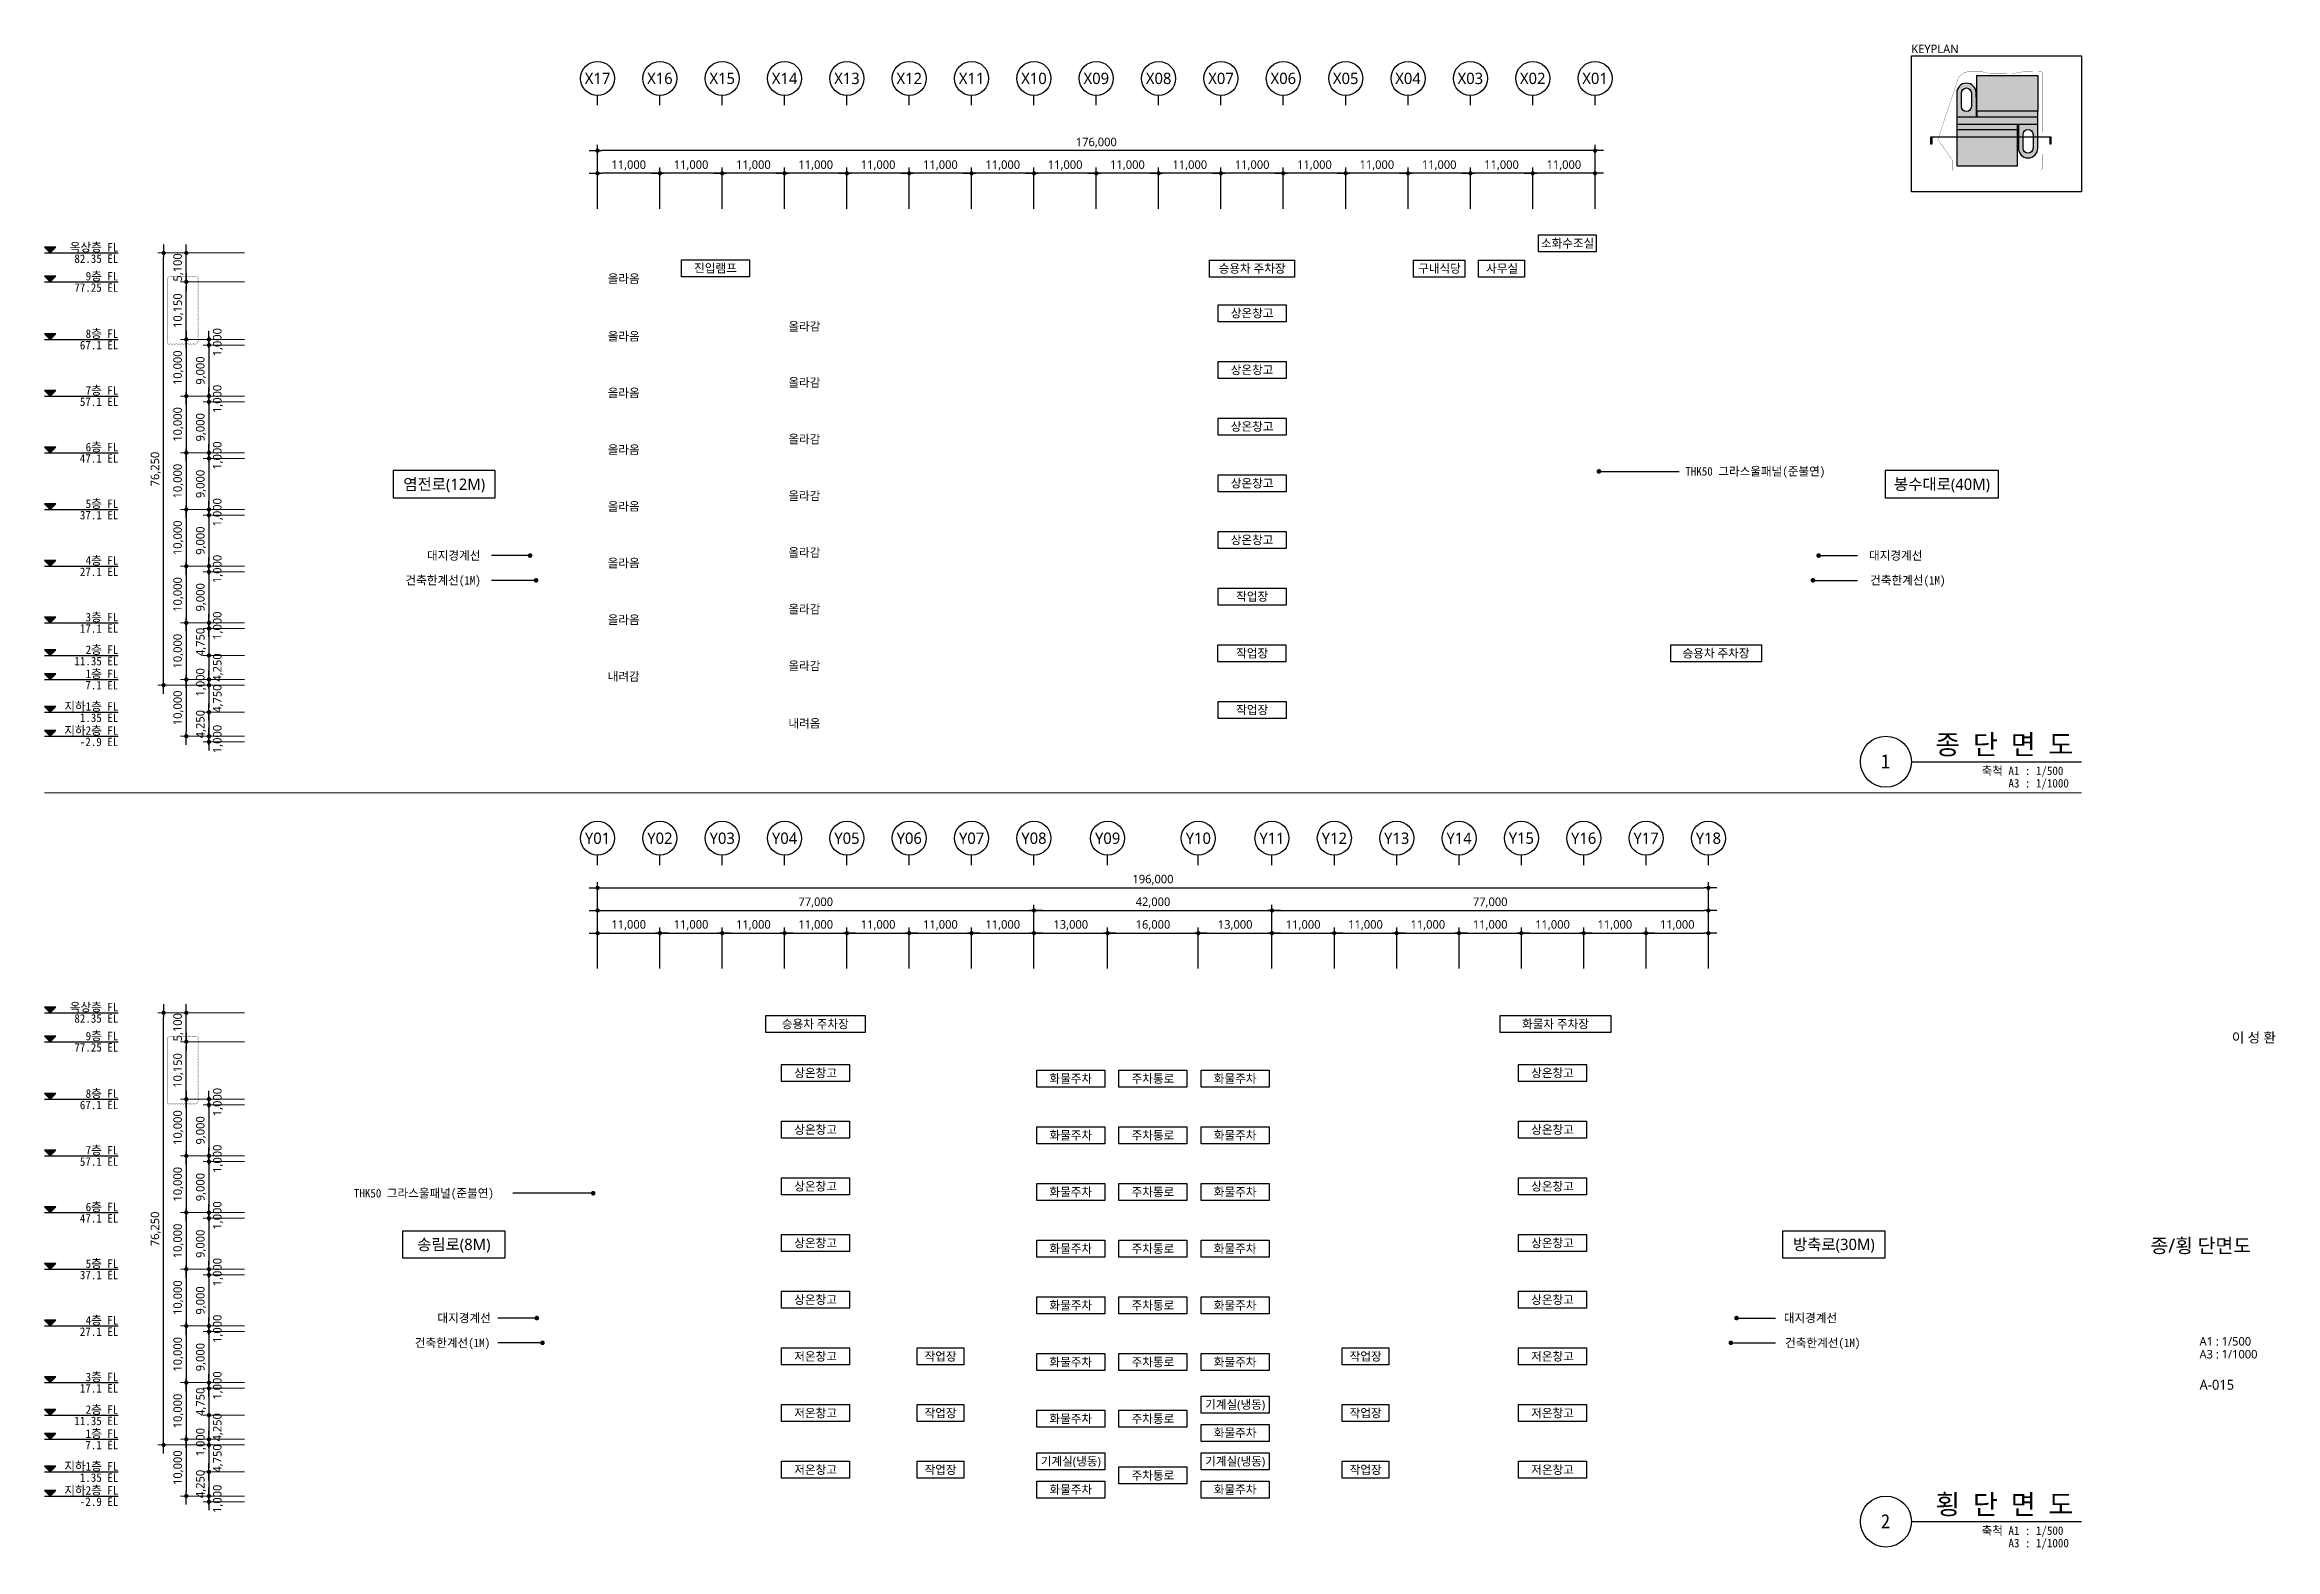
# Model space of a CAD drawing. Header units: millimetres. Extents: x 14450 to 4238925, y 15034 to 1420579.
# Drawn here: x 14450 to 408054, y 15034 to 280506 of the extents above.
import ezdxf
from ezdxf.enums import TextEntityAlignment as Align

# ---------------------------------------------------------------- set-up
doc = ezdxf.new("R2010")
doc.units = ezdxf.units.MM
doc.header["$LTSCALE"] = 5
doc.header["$MEASUREMENT"] = 0
doc.header["$PDSIZE"] = -10
for name, pattern in [('CEN', [62, 60, -1, 0, -1]), ('DASHDOTX2', [2, 1, -0.5, 0, -0.5]), ('PHANTOM', [63.5, 31.75, -6.35, 6.35, -6.35, 6.35, -6.35])]:
    doc.linetypes.add(name, pattern=pattern)
doc.layers.get('0').update_dxf_attribs({"linetype": 'CONTINUOUS'})
doc.layers.get('Defpoints').update_dxf_attribs({"color": 153, "linetype": 'CONTINUOUS'})
for name, color, linetype, lineweight in [('A-AXIS-BUBL', 7, 'CONTINUOUS', 25), ('A-AXIS-LINE', 1, 'CEN', 15), ('A-BOND-LIN1', 4, 'DASHDOTX2', 25), ('A-BORD-TEXT', 3, 'CONTINUOUS', 25), ('A-DIMS', 7, 'CONTINUOUS', 25), ('A-MKXS-LEAD', 7, 'CONTINUOUS', 25), ('A-MKXS-TEXT1', 3, 'CONTINUOUS', 25), ('A-MKXX-NAME', 3, 'CONTINUOUS', 25), ('A-MKXX-SYMB', 7, 'CONTINUOUS', 25), ('A-XXXX-SYMB', 7, 'CONTINUOUS', 25), ('A-XXXX-TXT1', 3, 'CONTINUOUS', 25), ('A-XXXX-TXT2', 3, 'CONTINUOUS', 25)]:
    doc.layers.add(name, color=color, linetype=linetype, lineweight=lineweight)
doc.layers.add('A-XXXX-NPLT', color=144, linetype='CONTINUOUS', lineweight=15, plot=False)
doc.layers.add('REV-202205', color=20, linetype='CONTINUOUS', lineweight=25, plot=False)
doc.layers.add('ROOM', color=7, linetype='CONTINUOUS')
doc.layers.add('색상', color=7, linetype='CONTINUOUS')
doc.styles.add('HY울릉도L', font='')
doc.styles.add('돋움체', font='')
doc.styles.add('맑은고딕', font='malgun.ttf')
doc.styles.get('HY울릉도L').set_extended_font_data('HY울릉도L')
doc.styles.get('돋움체').set_extended_font_data('DotumChe')
doc.dimstyles.new('CDIM', dxfattribs={"dimtxt": 3, "dimasz": 1.5, "dimexe": 2, "dimexo": 1, "dimgap": 1, "dimtad": 1, "dimdec": 0, "dimrnd": 0.5, "dimzin": 0, "dimdsep": 32, "dimlunit": 6, "dimtxsty": 'HY울릉도L', "dimblk1": '_CIDOT', "dimblk2": '_CIDOT', "dimsah": 1, "dimcen": 5.5, "dimclrd": 2, "dimclre": 2, "dimclrt": 7, "dimadec": 0, "dimazin": 0, "dimtfac": 1, "dimtdec": 0, "dimtix": 1, "dimtmove": 2, "dimatfit": 1, "dimldrblk": '_CIDOT', "dimfxl": 1, "dimtolj": 1, "dimtzin": 0, "dimlwd": -1, "dimarcsym": 0})

msp = doc.modelspace()

# ---------------------------------------------------------------- texts
at = {"ltscale": 100, "style": '맑은고딕'}
msp.add_text('KEYPLAN', height=1500, dxfattribs=at).set_placement((343825, 278550), align=Align.BOTTOM_LEFT)
at = {"layer": 'A-BORD-TEXT', "style": '맑은고딕'}
msp.add_text('이 성 환', height=1750, dxfattribs=at).set_placement((408142.8, 104461.2), align=Align.RIGHT)
msp.add_text('종/횡 단면도', height=2500, dxfattribs=at).set_placement((394887.5, 68612.5), align=Align.MIDDLE_CENTER)
for s, height, p in [('A1 : 1/500', 1500, (394672.8, 50984.4)), ('A3 : 1/1000', 1500, (394672.8, 48716.9)), ('A-015', 1750, (394672.8, 43198.8))]:
    msp.add_text(s, height=height, dxfattribs=at).set_placement(p)
at = {"layer": 'A-XXXX-TXT1', "style": '돋움체'}
for s, p in [('종 단 면 도', (372396, 154226.4)), ('횡 단 면 도', (372396, 20176.4))]:
    msp.add_text(s, height=3500, dxfattribs=at).set_placement(p, align=Align.BOTTOM_RIGHT)
for s, p in [('1', (339267.2, 154053.4)), ('2', (339267.2, 20003.4))]:
    msp.add_text(s, height=2500, dxfattribs=at).set_placement(p, align=Align.MIDDLE)
for s, p in [('축척 A1 : 1/500 ', (371617.2, 153138.6)), ('A3 : 1/1000', (371617.2, 150949.5)), ('축척 A1 : 1/500 ', (371617.2, 19088.6)), ('A3 : 1/1000', (371617.2, 16899.5))]:
    msp.add_text(s, height=1500, dxfattribs=at).set_placement(p, align=Align.TOP_RIGHT)
at = {"layer": 'A-XXXX-TXT2', "ltscale": 0.2, "style": '맑은고딕'}
for s, p in [('X17', (112012.5, 274550)), ('X16', (123012.5, 274550)), ('X15', (134012.5, 274550)), ('X14', (145012.5, 274550)), ('X13', (156012.5, 274550)), ('X12', (167012.5, 274550)), ('X11', (178012.5, 274550)), ('X10', (189012.5, 274550)), ('X09', (200012.5, 274550)), ('X08', (211012.5, 274550)), ('X07', (222012.5, 274550)), ('X06', (233012.5, 274550)), ('X05', (244012.5, 274550)), ('X04', (255012.5, 274550)), ('X03', (266012.5, 274550)), ('X02', (277012.5, 274550)), ('X01', (288012.5, 274550)), ('Y01', (112012.5, 140500)), ('Y02', (123012.5, 140500)), ('Y03', (134012.5, 140500)), ('Y04', (145012.5, 140500)), ('Y05', (156012.5, 140500)), ('Y06', (167012.5, 140500)), ('Y07', (178012.5, 140500)), ('Y08', (189012.5, 140500)), ('Y09', (202012.5, 140500)), ('Y10', (218012.5, 140500)), ('Y11', (231012.5, 140500)), ('Y12', (242012.5, 140500)), ('Y13', (253012.5, 140500)), ('Y14', (264012.5, 140500)), ('Y15', (275012.5, 140500)), ('Y16', (286012.5, 140500)), ('Y17', (297012.5, 140500)), ('Y18', (308012.5, 140500))]:
    msp.add_text(s, height=2000, dxfattribs=at).set_placement(p, align=Align.MIDDLE)

# ---------------------------------------------------------------- blocks, each defined once
blk = doc.blocks.new('_CIDOT')
at = {"color": 0, "linetype": 'ByBlock'}
blk.add_line((2, 0), (-1, 0), dxfattribs=at)
at = {"color": 0, "linetype": 'ByBlock', "const_width": 0.5}
blk.add_lwpolyline([(-0.25, 0, 1), (0.25, 0, 1)], format="xyb", close=True, dxfattribs=at)
blk = doc.blocks.new('*D2')
at = {"layer": 'A-DIMS', "lineweight": -2, "transparency": 16777216}
for p, q in [((123013, 117500), (123013, 124750)), ((134013, 117500), (134013, 124750))]:
    blk.add_line(p, q, dxfattribs=at)
at = {"layer": 'A-DIMS', "transparency": 16777216}
blk.add_line((123763, 123750), (133263, 123750), dxfattribs=at)
at = {"layer": 'Defpoints', "color": 0, "transparency": 16777216}
for p in [(134013, 123750), (123013, 117000), (134013, 117000)]:
    blk.add_point(p, dxfattribs=at)
at = {"layer": 'A-DIMS', "transparency": 16777216, "xscale": 750, "yscale": 750, "zscale": 750, "rotation": 180}
blk.add_blockref('_CIDOT', (123013, 123750), dxfattribs=at)
at = {"layer": 'A-DIMS', "transparency": 16777216, "xscale": 750, "yscale": 750, "zscale": 750}
blk.add_blockref('_CIDOT', (134013, 123750), dxfattribs=at)
at = {"layer": 'A-DIMS', "color": 3, "transparency": 16777216, "insert": (128513, 125155), "char_height": 1500, "attachment_point": 5, "style": '맑은고딕'}
blk.add_mtext('\\A1;11,000', dxfattribs=at)
blk = doc.blocks.new('*D3')
at = {"layer": 'A-DIMS', "lineweight": -2, "transparency": 16777216}
for p, q in [((134013, 117500), (134013, 124750)), ((145013, 117500), (145013, 124750))]:
    blk.add_line(p, q, dxfattribs=at)
at = {"layer": 'A-DIMS', "transparency": 16777216}
blk.add_line((134763, 123750), (144263, 123750), dxfattribs=at)
at = {"layer": 'Defpoints', "color": 0, "transparency": 16777216}
for p in [(145013, 123750), (134013, 117000), (145013, 117000)]:
    blk.add_point(p, dxfattribs=at)
at = {"layer": 'A-DIMS', "transparency": 16777216, "xscale": 750, "yscale": 750, "zscale": 750, "rotation": 180}
blk.add_blockref('_CIDOT', (134013, 123750), dxfattribs=at)
at = {"layer": 'A-DIMS', "transparency": 16777216, "xscale": 750, "yscale": 750, "zscale": 750}
blk.add_blockref('_CIDOT', (145013, 123750), dxfattribs=at)
at = {"layer": 'A-DIMS', "color": 3, "transparency": 16777216, "insert": (139513, 125155), "char_height": 1500, "attachment_point": 5, "style": '맑은고딕'}
blk.add_mtext('\\A1;11,000', dxfattribs=at)
blk = doc.blocks.new('*D4')
at = {"layer": 'A-DIMS', "lineweight": -2, "transparency": 16777216}
for p, q in [((145013, 117500), (145013, 124750)), ((156013, 117500), (156013, 124750))]:
    blk.add_line(p, q, dxfattribs=at)
at = {"layer": 'A-DIMS', "transparency": 16777216}
blk.add_line((145763, 123750), (155263, 123750), dxfattribs=at)
at = {"layer": 'Defpoints', "color": 0, "transparency": 16777216}
for p in [(156013, 123750), (145013, 117000), (156013, 117000)]:
    blk.add_point(p, dxfattribs=at)
at = {"layer": 'A-DIMS', "transparency": 16777216, "xscale": 750, "yscale": 750, "zscale": 750, "rotation": 180}
blk.add_blockref('_CIDOT', (145013, 123750), dxfattribs=at)
at = {"layer": 'A-DIMS', "transparency": 16777216, "xscale": 750, "yscale": 750, "zscale": 750}
blk.add_blockref('_CIDOT', (156013, 123750), dxfattribs=at)
at = {"layer": 'A-DIMS', "color": 3, "transparency": 16777216, "insert": (150513, 125155), "char_height": 1500, "attachment_point": 5, "style": '맑은고딕'}
blk.add_mtext('\\A1;11,000', dxfattribs=at)
blk = doc.blocks.new('*D5')
at = {"layer": 'A-DIMS', "lineweight": -2, "transparency": 16777216}
for p, q in [((156013, 117500), (156013, 124750)), ((167013, 117500), (167013, 124750))]:
    blk.add_line(p, q, dxfattribs=at)
at = {"layer": 'A-DIMS', "transparency": 16777216}
blk.add_line((156763, 123750), (166263, 123750), dxfattribs=at)
at = {"layer": 'Defpoints', "color": 0, "transparency": 16777216}
for p in [(167013, 123750), (156013, 117000), (167013, 117000)]:
    blk.add_point(p, dxfattribs=at)
at = {"layer": 'A-DIMS', "transparency": 16777216, "xscale": 750, "yscale": 750, "zscale": 750, "rotation": 180}
blk.add_blockref('_CIDOT', (156013, 123750), dxfattribs=at)
at = {"layer": 'A-DIMS', "transparency": 16777216, "xscale": 750, "yscale": 750, "zscale": 750}
blk.add_blockref('_CIDOT', (167013, 123750), dxfattribs=at)
at = {"layer": 'A-DIMS', "color": 3, "transparency": 16777216, "insert": (161513, 125155), "char_height": 1500, "attachment_point": 5, "style": '맑은고딕'}
blk.add_mtext('\\A1;11,000', dxfattribs=at)
blk = doc.blocks.new('*D6')
at = {"layer": 'A-DIMS', "lineweight": -2, "transparency": 16777216}
for p, q in [((167013, 117500), (167013, 124750)), ((178013, 117500), (178013, 124750))]:
    blk.add_line(p, q, dxfattribs=at)
at = {"layer": 'A-DIMS', "transparency": 16777216}
blk.add_line((167763, 123750), (177263, 123750), dxfattribs=at)
at = {"layer": 'Defpoints', "color": 0, "transparency": 16777216}
for p in [(178013, 123750), (167013, 117000), (178013, 117000)]:
    blk.add_point(p, dxfattribs=at)
at = {"layer": 'A-DIMS', "transparency": 16777216, "xscale": 750, "yscale": 750, "zscale": 750, "rotation": 180}
blk.add_blockref('_CIDOT', (167013, 123750), dxfattribs=at)
at = {"layer": 'A-DIMS', "transparency": 16777216, "xscale": 750, "yscale": 750, "zscale": 750}
blk.add_blockref('_CIDOT', (178013, 123750), dxfattribs=at)
at = {"layer": 'A-DIMS', "color": 3, "transparency": 16777216, "insert": (172513, 125155), "char_height": 1500, "attachment_point": 5, "style": '맑은고딕'}
blk.add_mtext('\\A1;11,000', dxfattribs=at)
blk = doc.blocks.new('*D7')
at = {"layer": 'A-DIMS', "lineweight": -2, "transparency": 16777216}
for p, q in [((178013, 117500), (178013, 124750)), ((189013, 117500), (189013, 124750))]:
    blk.add_line(p, q, dxfattribs=at)
at = {"layer": 'A-DIMS', "transparency": 16777216}
blk.add_line((178763, 123750), (188263, 123750), dxfattribs=at)
at = {"layer": 'Defpoints', "color": 0, "transparency": 16777216}
for p in [(189013, 123750), (178013, 117000), (189013, 117000)]:
    blk.add_point(p, dxfattribs=at)
at = {"layer": 'A-DIMS', "transparency": 16777216, "xscale": 750, "yscale": 750, "zscale": 750, "rotation": 180}
blk.add_blockref('_CIDOT', (178013, 123750), dxfattribs=at)
at = {"layer": 'A-DIMS', "transparency": 16777216, "xscale": 750, "yscale": 750, "zscale": 750}
blk.add_blockref('_CIDOT', (189013, 123750), dxfattribs=at)
at = {"layer": 'A-DIMS', "color": 3, "transparency": 16777216, "insert": (183513, 125155), "char_height": 1500, "attachment_point": 5, "style": '맑은고딕'}
blk.add_mtext('\\A1;11,000', dxfattribs=at)
blk = doc.blocks.new('*D8')
at = {"layer": 'A-DIMS', "lineweight": -2, "transparency": 16777216}
for p, q in [((189013, 117500), (189013, 124750)), ((202013, 117500), (202013, 124750))]:
    blk.add_line(p, q, dxfattribs=at)
at = {"layer": 'A-DIMS', "transparency": 16777216}
blk.add_line((189763, 123750), (201263, 123750), dxfattribs=at)
at = {"layer": 'Defpoints', "color": 0, "transparency": 16777216}
for p in [(202013, 123750), (189013, 117000), (202013, 117000)]:
    blk.add_point(p, dxfattribs=at)
at = {"layer": 'A-DIMS', "transparency": 16777216, "xscale": 750, "yscale": 750, "zscale": 750, "rotation": 180}
blk.add_blockref('_CIDOT', (189013, 123750), dxfattribs=at)
at = {"layer": 'A-DIMS', "transparency": 16777216, "xscale": 750, "yscale": 750, "zscale": 750}
blk.add_blockref('_CIDOT', (202013, 123750), dxfattribs=at)
at = {"layer": 'A-DIMS', "color": 3, "transparency": 16777216, "insert": (195513, 125155), "char_height": 1500, "attachment_point": 5, "style": '맑은고딕'}
blk.add_mtext('\\A1;13,000', dxfattribs=at)
blk = doc.blocks.new('*D9')
at = {"layer": 'A-DIMS', "lineweight": -2, "transparency": 16777216}
for p, q in [((202013, 117500), (202013, 124750)), ((218013, 117500), (218013, 124750))]:
    blk.add_line(p, q, dxfattribs=at)
at = {"layer": 'A-DIMS', "transparency": 16777216}
blk.add_line((202763, 123750), (217263, 123750), dxfattribs=at)
at = {"layer": 'Defpoints', "color": 0, "transparency": 16777216}
for p in [(218013, 123750), (202013, 117000), (218013, 117000)]:
    blk.add_point(p, dxfattribs=at)
at = {"layer": 'A-DIMS', "transparency": 16777216, "xscale": 750, "yscale": 750, "zscale": 750, "rotation": 180}
blk.add_blockref('_CIDOT', (202013, 123750), dxfattribs=at)
at = {"layer": 'A-DIMS', "transparency": 16777216, "xscale": 750, "yscale": 750, "zscale": 750}
blk.add_blockref('_CIDOT', (218013, 123750), dxfattribs=at)
at = {"layer": 'A-DIMS', "color": 3, "transparency": 16777216, "insert": (210013, 125155), "char_height": 1500, "attachment_point": 5, "style": '맑은고딕'}
blk.add_mtext('\\A1;16,000', dxfattribs=at)
blk = doc.blocks.new('*D10')
at = {"layer": 'A-DIMS', "lineweight": -2, "transparency": 16777216}
for p, q in [((218013, 117500), (218013, 124750)), ((231013, 117500), (231013, 124750))]:
    blk.add_line(p, q, dxfattribs=at)
at = {"layer": 'A-DIMS', "transparency": 16777216}
blk.add_line((218763, 123750), (230263, 123750), dxfattribs=at)
at = {"layer": 'Defpoints', "color": 0, "transparency": 16777216}
for p in [(231013, 123750), (218013, 117000), (231013, 117000)]:
    blk.add_point(p, dxfattribs=at)
at = {"layer": 'A-DIMS', "transparency": 16777216, "xscale": 750, "yscale": 750, "zscale": 750, "rotation": 180}
blk.add_blockref('_CIDOT', (218013, 123750), dxfattribs=at)
at = {"layer": 'A-DIMS', "transparency": 16777216, "xscale": 750, "yscale": 750, "zscale": 750}
blk.add_blockref('_CIDOT', (231013, 123750), dxfattribs=at)
at = {"layer": 'A-DIMS', "color": 3, "transparency": 16777216, "insert": (224513, 125155), "char_height": 1500, "attachment_point": 5, "style": '맑은고딕'}
blk.add_mtext('\\A1;13,000', dxfattribs=at)
blk = doc.blocks.new('*D11')
at = {"layer": 'A-DIMS', "lineweight": -2, "transparency": 16777216}
for p, q in [((231013, 117500), (231013, 124750)), ((242013, 117500), (242013, 124750))]:
    blk.add_line(p, q, dxfattribs=at)
at = {"layer": 'A-DIMS', "transparency": 16777216}
blk.add_line((231763, 123750), (241263, 123750), dxfattribs=at)
at = {"layer": 'Defpoints', "color": 0, "transparency": 16777216}
for p in [(242013, 123750), (231013, 117000), (242013, 117000)]:
    blk.add_point(p, dxfattribs=at)
at = {"layer": 'A-DIMS', "transparency": 16777216, "xscale": 750, "yscale": 750, "zscale": 750, "rotation": 180}
blk.add_blockref('_CIDOT', (231013, 123750), dxfattribs=at)
at = {"layer": 'A-DIMS', "transparency": 16777216, "xscale": 750, "yscale": 750, "zscale": 750}
blk.add_blockref('_CIDOT', (242013, 123750), dxfattribs=at)
at = {"layer": 'A-DIMS', "color": 3, "transparency": 16777216, "insert": (236513, 125155), "char_height": 1500, "attachment_point": 5, "style": '맑은고딕'}
blk.add_mtext('\\A1;11,000', dxfattribs=at)
blk = doc.blocks.new('*D12')
at = {"layer": 'A-DIMS', "lineweight": -2, "transparency": 16777216}
for p, q in [((242013, 117500), (242013, 124750)), ((253013, 117500), (253013, 124750))]:
    blk.add_line(p, q, dxfattribs=at)
at = {"layer": 'A-DIMS', "transparency": 16777216}
blk.add_line((242763, 123750), (252263, 123750), dxfattribs=at)
at = {"layer": 'Defpoints', "color": 0, "transparency": 16777216}
for p in [(253013, 123750), (242013, 117000), (253013, 117000)]:
    blk.add_point(p, dxfattribs=at)
at = {"layer": 'A-DIMS', "transparency": 16777216, "xscale": 750, "yscale": 750, "zscale": 750, "rotation": 180}
blk.add_blockref('_CIDOT', (242013, 123750), dxfattribs=at)
at = {"layer": 'A-DIMS', "transparency": 16777216, "xscale": 750, "yscale": 750, "zscale": 750}
blk.add_blockref('_CIDOT', (253013, 123750), dxfattribs=at)
at = {"layer": 'A-DIMS', "color": 3, "transparency": 16777216, "insert": (247513, 125155), "char_height": 1500, "attachment_point": 5, "style": '맑은고딕'}
blk.add_mtext('\\A1;11,000', dxfattribs=at)
blk = doc.blocks.new('*D13')
at = {"layer": 'A-DIMS', "lineweight": -2, "transparency": 16777216}
for p, q in [((253013, 117500), (253013, 124750)), ((264013, 117500), (264013, 124750))]:
    blk.add_line(p, q, dxfattribs=at)
at = {"layer": 'A-DIMS', "transparency": 16777216}
blk.add_line((253763, 123750), (263263, 123750), dxfattribs=at)
at = {"layer": 'Defpoints', "color": 0, "transparency": 16777216}
for p in [(264013, 123750), (253013, 117000), (264013, 117000)]:
    blk.add_point(p, dxfattribs=at)
at = {"layer": 'A-DIMS', "transparency": 16777216, "xscale": 750, "yscale": 750, "zscale": 750, "rotation": 180}
blk.add_blockref('_CIDOT', (253013, 123750), dxfattribs=at)
at = {"layer": 'A-DIMS', "transparency": 16777216, "xscale": 750, "yscale": 750, "zscale": 750}
blk.add_blockref('_CIDOT', (264013, 123750), dxfattribs=at)
at = {"layer": 'A-DIMS', "color": 3, "transparency": 16777216, "insert": (258513, 125155), "char_height": 1500, "attachment_point": 5, "style": '맑은고딕'}
blk.add_mtext('\\A1;11,000', dxfattribs=at)
blk = doc.blocks.new('*D14')
at = {"layer": 'A-DIMS', "lineweight": -2, "transparency": 16777216}
for p, q in [((264013, 117500), (264013, 124750)), ((275013, 117500), (275013, 124750))]:
    blk.add_line(p, q, dxfattribs=at)
at = {"layer": 'A-DIMS', "transparency": 16777216}
blk.add_line((264763, 123750), (274263, 123750), dxfattribs=at)
at = {"layer": 'Defpoints', "color": 0, "transparency": 16777216}
for p in [(275013, 123750), (264013, 117000), (275013, 117000)]:
    blk.add_point(p, dxfattribs=at)
at = {"layer": 'A-DIMS', "transparency": 16777216, "xscale": 750, "yscale": 750, "zscale": 750, "rotation": 180}
blk.add_blockref('_CIDOT', (264013, 123750), dxfattribs=at)
at = {"layer": 'A-DIMS', "transparency": 16777216, "xscale": 750, "yscale": 750, "zscale": 750}
blk.add_blockref('_CIDOT', (275013, 123750), dxfattribs=at)
at = {"layer": 'A-DIMS', "color": 3, "transparency": 16777216, "insert": (269513, 125155), "char_height": 1500, "attachment_point": 5, "style": '맑은고딕'}
blk.add_mtext('\\A1;11,000', dxfattribs=at)
blk = doc.blocks.new('*D15')
at = {"layer": 'A-DIMS', "lineweight": -2, "transparency": 16777216}
for p, q in [((275013, 117500), (275013, 124750)), ((286013, 117500), (286013, 124750))]:
    blk.add_line(p, q, dxfattribs=at)
at = {"layer": 'A-DIMS', "transparency": 16777216}
blk.add_line((275763, 123750), (285263, 123750), dxfattribs=at)
at = {"layer": 'Defpoints', "color": 0, "transparency": 16777216}
for p in [(286013, 123750), (275013, 117000), (286013, 117000)]:
    blk.add_point(p, dxfattribs=at)
at = {"layer": 'A-DIMS', "transparency": 16777216, "xscale": 750, "yscale": 750, "zscale": 750, "rotation": 180}
blk.add_blockref('_CIDOT', (275013, 123750), dxfattribs=at)
at = {"layer": 'A-DIMS', "transparency": 16777216, "xscale": 750, "yscale": 750, "zscale": 750}
blk.add_blockref('_CIDOT', (286013, 123750), dxfattribs=at)
at = {"layer": 'A-DIMS', "color": 3, "transparency": 16777216, "insert": (280513, 125155), "char_height": 1500, "attachment_point": 5, "style": '맑은고딕'}
blk.add_mtext('\\A1;11,000', dxfattribs=at)
blk = doc.blocks.new('*D16')
at = {"layer": 'A-DIMS', "lineweight": -2, "transparency": 16777216}
for p, q in [((286013, 117500), (286013, 124750)), ((297013, 117500), (297013, 124750))]:
    blk.add_line(p, q, dxfattribs=at)
at = {"layer": 'A-DIMS', "transparency": 16777216}
blk.add_line((286763, 123750), (296263, 123750), dxfattribs=at)
at = {"layer": 'Defpoints', "color": 0, "transparency": 16777216}
for p in [(297013, 123750), (286013, 117000), (297013, 117000)]:
    blk.add_point(p, dxfattribs=at)
at = {"layer": 'A-DIMS', "transparency": 16777216, "xscale": 750, "yscale": 750, "zscale": 750, "rotation": 180}
blk.add_blockref('_CIDOT', (286013, 123750), dxfattribs=at)
at = {"layer": 'A-DIMS', "transparency": 16777216, "xscale": 750, "yscale": 750, "zscale": 750}
blk.add_blockref('_CIDOT', (297013, 123750), dxfattribs=at)
at = {"layer": 'A-DIMS', "color": 3, "transparency": 16777216, "insert": (291513, 125155), "char_height": 1500, "attachment_point": 5, "style": '맑은고딕'}
blk.add_mtext('\\A1;11,000', dxfattribs=at)
blk = doc.blocks.new('*D17')
at = {"layer": 'A-DIMS', "lineweight": -2, "transparency": 16777216}
for p, q in [((297013, 117500), (297013, 124750)), ((308013, 117500), (308013, 124750))]:
    blk.add_line(p, q, dxfattribs=at)
at = {"layer": 'A-DIMS', "transparency": 16777216}
blk.add_line((297763, 123750), (307263, 123750), dxfattribs=at)
at = {"layer": 'Defpoints', "color": 0, "transparency": 16777216}
for p in [(308013, 123750), (297013, 117000), (308013, 117000)]:
    blk.add_point(p, dxfattribs=at)
at = {"layer": 'A-DIMS', "transparency": 16777216, "xscale": 750, "yscale": 750, "zscale": 750, "rotation": 180}
blk.add_blockref('_CIDOT', (297013, 123750), dxfattribs=at)
at = {"layer": 'A-DIMS', "transparency": 16777216, "xscale": 750, "yscale": 750, "zscale": 750}
blk.add_blockref('_CIDOT', (308013, 123750), dxfattribs=at)
at = {"layer": 'A-DIMS', "color": 3, "transparency": 16777216, "insert": (302513, 125155), "char_height": 1500, "attachment_point": 5, "style": '맑은고딕'}
blk.add_mtext('\\A1;11,000', dxfattribs=at)
blk = doc.blocks.new('*D18')
at = {"layer": 'A-DIMS', "lineweight": -2, "transparency": 16777216}
for p, q in [((112013, 117500), (112013, 128750)), ((189013, 117500), (189013, 128750))]:
    blk.add_line(p, q, dxfattribs=at)
at = {"layer": 'A-DIMS', "transparency": 16777216}
blk.add_line((112763, 127750), (188263, 127750), dxfattribs=at)
at = {"layer": 'Defpoints', "color": 0, "transparency": 16777216}
for p in [(189013, 127750), (112013, 117000), (189013, 117000)]:
    blk.add_point(p, dxfattribs=at)
at = {"layer": 'A-DIMS', "transparency": 16777216, "xscale": 750, "yscale": 750, "zscale": 750, "rotation": 180}
blk.add_blockref('_CIDOT', (112013, 127750), dxfattribs=at)
at = {"layer": 'A-DIMS', "transparency": 16777216, "xscale": 750, "yscale": 750, "zscale": 750}
blk.add_blockref('_CIDOT', (189013, 127750), dxfattribs=at)
at = {"layer": 'A-DIMS', "color": 3, "transparency": 16777216, "insert": (150513, 129151), "char_height": 1500, "attachment_point": 5, "style": '맑은고딕'}
blk.add_mtext('\\A1;77,000', dxfattribs=at)
blk = doc.blocks.new('*D19')
at = {"layer": 'A-DIMS', "lineweight": -2, "transparency": 16777216}
for p, q in [((112013, 117500), (112013, 132750)), ((308013, 117500), (308013, 132750))]:
    blk.add_line(p, q, dxfattribs=at)
at = {"layer": 'A-DIMS', "transparency": 16777216}
blk.add_line((112763, 131750), (307263, 131750), dxfattribs=at)
at = {"layer": 'Defpoints', "color": 0, "transparency": 16777216}
for p in [(308013, 131750), (112013, 117000), (308013, 117000)]:
    blk.add_point(p, dxfattribs=at)
at = {"layer": 'A-DIMS', "transparency": 16777216, "xscale": 750, "yscale": 750, "zscale": 750, "rotation": 180}
blk.add_blockref('_CIDOT', (112013, 131750), dxfattribs=at)
at = {"layer": 'A-DIMS', "transparency": 16777216, "xscale": 750, "yscale": 750, "zscale": 750}
blk.add_blockref('_CIDOT', (308013, 131750), dxfattribs=at)
at = {"layer": 'A-DIMS', "color": 3, "transparency": 16777216, "insert": (210013, 133155), "char_height": 1500, "attachment_point": 5, "style": '맑은고딕'}
blk.add_mtext('\\A1;196,000', dxfattribs=at)
blk = doc.blocks.new('*D20')
at = {"layer": 'A-DIMS', "lineweight": -2, "transparency": 16777216}
for p, q in [((112013, 117500), (112013, 124750)), ((123013, 117500), (123013, 124750))]:
    blk.add_line(p, q, dxfattribs=at)
at = {"layer": 'A-DIMS', "transparency": 16777216}
blk.add_line((112763, 123750), (122263, 123750), dxfattribs=at)
at = {"layer": 'Defpoints', "color": 0, "transparency": 16777216}
for p in [(123013, 123750), (112013, 117000), (123013, 117000)]:
    blk.add_point(p, dxfattribs=at)
at = {"layer": 'A-DIMS', "transparency": 16777216, "xscale": 750, "yscale": 750, "zscale": 750, "rotation": 180}
blk.add_blockref('_CIDOT', (112013, 123750), dxfattribs=at)
at = {"layer": 'A-DIMS', "transparency": 16777216, "xscale": 750, "yscale": 750, "zscale": 750}
blk.add_blockref('_CIDOT', (123013, 123750), dxfattribs=at)
at = {"layer": 'A-DIMS', "color": 3, "transparency": 16777216, "insert": (117513, 125155), "char_height": 1500, "attachment_point": 5, "style": '맑은고딕'}
blk.add_mtext('\\A1;11,000', dxfattribs=at)
blk = doc.blocks.new('*D21')
at = {"layer": 'A-DIMS', "lineweight": -2, "transparency": 16777216}
for p, q in [((189013, 117500), (189013, 128750)), ((231013, 117500), (231013, 128750))]:
    blk.add_line(p, q, dxfattribs=at)
at = {"layer": 'A-DIMS', "transparency": 16777216}
blk.add_line((189763, 127750), (230263, 127750), dxfattribs=at)
at = {"layer": 'Defpoints', "color": 0, "transparency": 16777216}
for p in [(231013, 127750), (189013, 117000), (231013, 117000)]:
    blk.add_point(p, dxfattribs=at)
at = {"layer": 'A-DIMS', "transparency": 16777216, "xscale": 750, "yscale": 750, "zscale": 750, "rotation": 180}
blk.add_blockref('_CIDOT', (189013, 127750), dxfattribs=at)
at = {"layer": 'A-DIMS', "transparency": 16777216, "xscale": 750, "yscale": 750, "zscale": 750}
blk.add_blockref('_CIDOT', (231013, 127750), dxfattribs=at)
at = {"layer": 'A-DIMS', "color": 3, "transparency": 16777216, "insert": (210013, 129151), "char_height": 1500, "attachment_point": 5, "style": '맑은고딕'}
blk.add_mtext('\\A1;42,000', dxfattribs=at)
blk = doc.blocks.new('*D22')
at = {"layer": 'A-DIMS', "lineweight": -2, "transparency": 16777216}
for p, q in [((231013, 117500), (231013, 128750)), ((308013, 117500), (308013, 128750))]:
    blk.add_line(p, q, dxfattribs=at)
at = {"layer": 'A-DIMS', "transparency": 16777216}
blk.add_line((231763, 127750), (307263, 127750), dxfattribs=at)
at = {"layer": 'Defpoints', "color": 0, "transparency": 16777216}
for p in [(308013, 127750), (231013, 117000), (308013, 117000)]:
    blk.add_point(p, dxfattribs=at)
at = {"layer": 'A-DIMS', "transparency": 16777216, "xscale": 750, "yscale": 750, "zscale": 750, "rotation": 180}
blk.add_blockref('_CIDOT', (231013, 127750), dxfattribs=at)
at = {"layer": 'A-DIMS', "transparency": 16777216, "xscale": 750, "yscale": 750, "zscale": 750}
blk.add_blockref('_CIDOT', (308013, 127750), dxfattribs=at)
at = {"layer": 'A-DIMS', "color": 3, "transparency": 16777216, "insert": (269513, 129151), "char_height": 1500, "attachment_point": 5, "style": '맑은고딕'}
blk.add_mtext('\\A1;77,000', dxfattribs=at)
blk = doc.blocks.new('*D44')
at = {"layer": 'A-DIMS', "lineweight": -2, "transparency": 16777216}
for p, q in [((4631288, -360969), (4620038, -360969)), ((4631288, -371119), (4620038, -371119))]:
    blk.add_line(p, q, dxfattribs=at)
at = {"layer": 'A-DIMS', "transparency": 16777216}
blk.add_line((4621038, -370369), (4621038, -361719), dxfattribs=at)
at = {"layer": 'Defpoints', "color": 0, "transparency": 16777216}
for p in [(4621038, -360969), (4631788, -360969), (4631788, -371119)]:
    blk.add_point(p, dxfattribs=at)
at = {"layer": 'A-DIMS', "transparency": 16777216, "xscale": 750, "yscale": 750, "zscale": 750}
for p, rotation in [((4621038, -360969), 90), ((4621038, -371119), 270)]:
    blk.add_blockref('_CIDOT', p, dxfattribs=dict(at, rotation=rotation))
at = {"layer": 'A-DIMS', "color": 3, "transparency": 16777216, "insert": (4619633, -366044), "char_height": 1500, "attachment_point": 5, "rotation": 90, "style": '맑은고딕'}
blk.add_mtext('\\A1;10,150', dxfattribs=at)
blk = doc.blocks.new('*D45')
at = {"layer": 'A-DIMS', "lineweight": -2, "transparency": 16777216}
for p, q in [((4631288, -371119), (4620038, -371119)), ((4631288, -381119), (4620038, -381119))]:
    blk.add_line(p, q, dxfattribs=at)
at = {"layer": 'A-DIMS', "transparency": 16777216}
blk.add_line((4621038, -371869), (4621038, -380369), dxfattribs=at)
at = {"layer": 'Defpoints', "color": 0, "transparency": 16777216}
for p in [(4631788, -371119), (4621038, -381119), (4631788, -381119)]:
    blk.add_point(p, dxfattribs=at)
at = {"layer": 'A-DIMS', "transparency": 16777216, "xscale": 750, "yscale": 750, "zscale": 750}
for p, rotation in [((4621038, -371119), 90), ((4621038, -381119), 270)]:
    blk.add_blockref('_CIDOT', p, dxfattribs=dict(at, rotation=rotation))
at = {"layer": 'A-DIMS', "color": 3, "transparency": 16777216, "insert": (4619633, -376119), "char_height": 1500, "attachment_point": 5, "rotation": 90, "style": '맑은고딕'}
blk.add_mtext('\\A1;10,000', dxfattribs=at)
blk = doc.blocks.new('*D46')
at = {"layer": 'A-DIMS', "lineweight": -2, "transparency": 16777216}
for p, q in [((4631288, -381119), (4620038, -381119)), ((4631288, -391119), (4620038, -391119))]:
    blk.add_line(p, q, dxfattribs=at)
at = {"layer": 'A-DIMS', "transparency": 16777216}
blk.add_line((4621038, -381869), (4621038, -390369), dxfattribs=at)
at = {"layer": 'Defpoints', "color": 0, "transparency": 16777216}
for p in [(4631788, -381119), (4621038, -391119), (4631788, -391119)]:
    blk.add_point(p, dxfattribs=at)
at = {"layer": 'A-DIMS', "transparency": 16777216, "xscale": 750, "yscale": 750, "zscale": 750}
for p, rotation in [((4621038, -381119), 90), ((4621038, -391119), 270)]:
    blk.add_blockref('_CIDOT', p, dxfattribs=dict(at, rotation=rotation))
at = {"layer": 'A-DIMS', "color": 3, "transparency": 16777216, "insert": (4619633, -386119), "char_height": 1500, "attachment_point": 5, "rotation": 90, "style": '맑은고딕'}
blk.add_mtext('\\A1;10,000', dxfattribs=at)
blk = doc.blocks.new('*D47')
at = {"layer": 'A-DIMS', "lineweight": -2, "transparency": 16777216}
for p, q in [((4631288, -391119), (4620038, -391119)), ((4631288, -401119), (4620038, -401119))]:
    blk.add_line(p, q, dxfattribs=at)
at = {"layer": 'A-DIMS', "transparency": 16777216}
blk.add_line((4621038, -391869), (4621038, -400369), dxfattribs=at)
at = {"layer": 'Defpoints', "color": 0, "transparency": 16777216}
for p in [(4631788, -391119), (4621038, -401119), (4631788, -401119)]:
    blk.add_point(p, dxfattribs=at)
at = {"layer": 'A-DIMS', "transparency": 16777216, "xscale": 750, "yscale": 750, "zscale": 750}
for p, rotation in [((4621038, -391119), 90), ((4621038, -401119), 270)]:
    blk.add_blockref('_CIDOT', p, dxfattribs=dict(at, rotation=rotation))
at = {"layer": 'A-DIMS', "color": 3, "transparency": 16777216, "insert": (4619633, -396119), "char_height": 1500, "attachment_point": 5, "rotation": 90, "style": '맑은고딕'}
blk.add_mtext('\\A1;10,000', dxfattribs=at)
blk = doc.blocks.new('*D48')
at = {"layer": 'A-DIMS', "lineweight": -2, "transparency": 16777216}
for p, q in [((4631288, -401119), (4620038, -401119)), ((4631288, -411119), (4620038, -411119))]:
    blk.add_line(p, q, dxfattribs=at)
at = {"layer": 'A-DIMS', "transparency": 16777216}
blk.add_line((4621038, -401869), (4621038, -410369), dxfattribs=at)
at = {"layer": 'Defpoints', "color": 0, "transparency": 16777216}
for p in [(4631788, -401119), (4621038, -411119), (4631788, -411119)]:
    blk.add_point(p, dxfattribs=at)
at = {"layer": 'A-DIMS', "transparency": 16777216, "xscale": 750, "yscale": 750, "zscale": 750}
for p, rotation in [((4621038, -401119), 90), ((4621038, -411119), 270)]:
    blk.add_blockref('_CIDOT', p, dxfattribs=dict(at, rotation=rotation))
at = {"layer": 'A-DIMS', "color": 3, "transparency": 16777216, "insert": (4619633, -406119), "char_height": 1500, "attachment_point": 5, "rotation": 90, "style": '맑은고딕'}
blk.add_mtext('\\A1;10,000', dxfattribs=at)
blk = doc.blocks.new('*D49')
at = {"layer": 'A-DIMS', "lineweight": -2, "transparency": 16777216}
for p, q in [((4631288, -411119), (4620038, -411119)), ((4631288, -421119), (4620038, -421119))]:
    blk.add_line(p, q, dxfattribs=at)
at = {"layer": 'A-DIMS', "transparency": 16777216}
blk.add_line((4621038, -411869), (4621038, -420369), dxfattribs=at)
at = {"layer": 'Defpoints', "color": 0, "transparency": 16777216}
for p in [(4631788, -411119), (4621038, -421119), (4631788, -421119)]:
    blk.add_point(p, dxfattribs=at)
at = {"layer": 'A-DIMS', "transparency": 16777216, "xscale": 750, "yscale": 750, "zscale": 750}
for p, rotation in [((4621038, -411119), 90), ((4621038, -421119), 270)]:
    blk.add_blockref('_CIDOT', p, dxfattribs=dict(at, rotation=rotation))
at = {"layer": 'A-DIMS', "color": 3, "transparency": 16777216, "insert": (4619633, -416119), "char_height": 1500, "attachment_point": 5, "rotation": 90, "style": '맑은고딕'}
blk.add_mtext('\\A1;10,000', dxfattribs=at)
blk = doc.blocks.new('*D50')
at = {"layer": 'A-DIMS', "lineweight": -2, "transparency": 16777216}
for p, q in [((4631288, -421119), (4620038, -421119)), ((4631288, -431119), (4620038, -431119))]:
    blk.add_line(p, q, dxfattribs=at)
at = {"layer": 'A-DIMS', "transparency": 16777216}
blk.add_line((4621038, -421869), (4621038, -430369), dxfattribs=at)
at = {"layer": 'Defpoints', "color": 0, "transparency": 16777216}
for p in [(4631788, -421119), (4621038, -431119), (4631788, -431119)]:
    blk.add_point(p, dxfattribs=at)
at = {"layer": 'A-DIMS', "transparency": 16777216, "xscale": 750, "yscale": 750, "zscale": 750}
for p, rotation in [((4621038, -421119), 90), ((4621038, -431119), 270)]:
    blk.add_blockref('_CIDOT', p, dxfattribs=dict(at, rotation=rotation))
at = {"layer": 'A-DIMS', "color": 3, "transparency": 16777216, "insert": (4619633, -426119), "char_height": 1500, "attachment_point": 5, "rotation": 90, "style": '맑은고딕'}
blk.add_mtext('\\A1;10,000', dxfattribs=at)
blk = doc.blocks.new('*D51')
at = {"layer": 'A-DIMS', "lineweight": -2, "transparency": 16777216}
for p, q in [((4631288, -431119), (4620038, -431119)), ((4631288, -441119), (4620038, -441119))]:
    blk.add_line(p, q, dxfattribs=at)
at = {"layer": 'A-DIMS', "transparency": 16777216}
blk.add_line((4621038, -431869), (4621038, -440369), dxfattribs=at)
at = {"layer": 'Defpoints', "color": 0, "transparency": 16777216}
for p in [(4631788, -431119), (4621038, -441119), (4631788, -441119)]:
    blk.add_point(p, dxfattribs=at)
at = {"layer": 'A-DIMS', "transparency": 16777216, "xscale": 750, "yscale": 750, "zscale": 750}
for p, rotation in [((4621038, -431119), 90), ((4621038, -441119), 270)]:
    blk.add_blockref('_CIDOT', p, dxfattribs=dict(at, rotation=rotation))
at = {"layer": 'A-DIMS', "color": 3, "transparency": 16777216, "insert": (4619633, -436119), "char_height": 1500, "attachment_point": 5, "rotation": 90, "style": '맑은고딕'}
blk.add_mtext('\\A1;10,000', dxfattribs=at)
blk = doc.blocks.new('*D52')
at = {"layer": 'A-DIMS', "transparency": 16777216}
for p, q in [((4625038, -370369), (4625038, -369619)), ((4625038, -372119), (4625038, -371119)), ((4625038, -372869), (4625038, -373619))]:
    blk.add_line(p, q, dxfattribs=at)
at = {"layer": 'A-DIMS', "lineweight": -2, "transparency": 16777216}
for p, q in [((4631288, -371119), (4624038, -371119)), ((4631288, -372119), (4624038, -372119))]:
    blk.add_line(p, q, dxfattribs=at)
at = {"layer": 'Defpoints', "color": 0, "transparency": 16777216}
for p in [(4625038, -371119), (4631788, -371119), (4631788, -372119)]:
    blk.add_point(p, dxfattribs=at)
at = {"layer": 'A-DIMS', "transparency": 16777216, "xscale": 750, "yscale": 750, "zscale": 750}
for p, rotation in [((4625038, -371119), 270), ((4625038, -372119), 90)]:
    blk.add_blockref('_CIDOT', p, dxfattribs=dict(at, rotation=rotation))
at = {"layer": 'A-DIMS', "color": 3, "transparency": 16777216, "insert": (4626633, -371619), "char_height": 1500, "attachment_point": 5, "rotation": 90, "style": '맑은고딕'}
blk.add_mtext('\\A1;1,000', dxfattribs=at)
blk = doc.blocks.new('*D53')
at = {"layer": 'A-DIMS', "lineweight": -2, "transparency": 16777216}
for p, q in [((4631288, -372119), (4624038, -372119)), ((4631288, -381119), (4624038, -381119))]:
    blk.add_line(p, q, dxfattribs=at)
at = {"layer": 'A-DIMS', "transparency": 16777216}
blk.add_line((4625038, -372869), (4625038, -380369), dxfattribs=at)
at = {"layer": 'Defpoints', "color": 0, "transparency": 16777216}
for p in [(4631788, -372119), (4625038, -381119), (4631788, -381119)]:
    blk.add_point(p, dxfattribs=at)
at = {"layer": 'A-DIMS', "transparency": 16777216, "xscale": 750, "yscale": 750, "zscale": 750}
for p, rotation in [((4625038, -372119), 90), ((4625038, -381119), 270)]:
    blk.add_blockref('_CIDOT', p, dxfattribs=dict(at, rotation=rotation))
at = {"layer": 'A-DIMS', "color": 3, "transparency": 16777216, "insert": (4623637, -376619), "char_height": 1500, "attachment_point": 5, "rotation": 90, "style": '맑은고딕'}
blk.add_mtext('\\A1;9,000', dxfattribs=at)
blk = doc.blocks.new('*D54')
at = {"layer": 'A-DIMS', "lineweight": -2, "transparency": 16777216}
for p, q in [((4631288, -381119), (4624038, -381119)), ((4631288, -382119), (4624038, -382119))]:
    blk.add_line(p, q, dxfattribs=at)
at = {"layer": 'A-DIMS', "transparency": 16777216}
for p, q in [((4625038, -380369), (4625038, -379619)), ((4625038, -382119), (4625038, -381119)), ((4625038, -382869), (4625038, -383619))]:
    blk.add_line(p, q, dxfattribs=at)
at = {"layer": 'Defpoints', "color": 0, "transparency": 16777216}
for p in [(4625038, -381119), (4631788, -381119), (4631788, -382119)]:
    blk.add_point(p, dxfattribs=at)
at = {"layer": 'A-DIMS', "transparency": 16777216, "xscale": 750, "yscale": 750, "zscale": 750}
for p, rotation in [((4625038, -381119), 270), ((4625038, -382119), 90)]:
    blk.add_blockref('_CIDOT', p, dxfattribs=dict(at, rotation=rotation))
at = {"layer": 'A-DIMS', "color": 3, "transparency": 16777216, "insert": (4626633, -381619), "char_height": 1500, "attachment_point": 5, "rotation": 90, "style": '맑은고딕'}
blk.add_mtext('\\A1;1,000', dxfattribs=at)
blk = doc.blocks.new('*D55')
at = {"layer": 'A-DIMS', "lineweight": -2, "transparency": 16777216}
for p, q in [((4631288, -382119), (4624038, -382119)), ((4631288, -391119), (4624038, -391119))]:
    blk.add_line(p, q, dxfattribs=at)
at = {"layer": 'A-DIMS', "transparency": 16777216}
blk.add_line((4625038, -382869), (4625038, -390369), dxfattribs=at)
at = {"layer": 'Defpoints', "color": 0, "transparency": 16777216}
for p in [(4631788, -382119), (4625038, -391119), (4631788, -391119)]:
    blk.add_point(p, dxfattribs=at)
at = {"layer": 'A-DIMS', "transparency": 16777216, "xscale": 750, "yscale": 750, "zscale": 750}
for p, rotation in [((4625038, -382119), 90), ((4625038, -391119), 270)]:
    blk.add_blockref('_CIDOT', p, dxfattribs=dict(at, rotation=rotation))
at = {"layer": 'A-DIMS', "color": 3, "transparency": 16777216, "insert": (4623637, -386619), "char_height": 1500, "attachment_point": 5, "rotation": 90, "style": '맑은고딕'}
blk.add_mtext('\\A1;9,000', dxfattribs=at)
blk = doc.blocks.new('*D56')
at = {"layer": 'A-DIMS', "transparency": 16777216}
for p, q in [((4625038, -390369), (4625038, -389619)), ((4625038, -392119), (4625038, -391119)), ((4625038, -392869), (4625038, -393619))]:
    blk.add_line(p, q, dxfattribs=at)
at = {"layer": 'A-DIMS', "lineweight": -2, "transparency": 16777216}
for p, q in [((4631288, -391119), (4624038, -391119)), ((4631288, -392119), (4624038, -392119))]:
    blk.add_line(p, q, dxfattribs=at)
at = {"layer": 'Defpoints', "color": 0, "transparency": 16777216}
for p in [(4625038, -391119), (4631788, -391119), (4631788, -392119)]:
    blk.add_point(p, dxfattribs=at)
at = {"layer": 'A-DIMS', "transparency": 16777216, "xscale": 750, "yscale": 750, "zscale": 750}
for p, rotation in [((4625038, -391119), 270), ((4625038, -392119), 90)]:
    blk.add_blockref('_CIDOT', p, dxfattribs=dict(at, rotation=rotation))
at = {"layer": 'A-DIMS', "color": 3, "transparency": 16777216, "insert": (4626633, -391619), "char_height": 1500, "attachment_point": 5, "rotation": 90, "style": '맑은고딕'}
blk.add_mtext('\\A1;1,000', dxfattribs=at)
blk = doc.blocks.new('*D57')
at = {"layer": 'A-DIMS', "lineweight": -2, "transparency": 16777216}
for p, q in [((4631288, -392119), (4624038, -392119)), ((4631288, -401119), (4624038, -401119))]:
    blk.add_line(p, q, dxfattribs=at)
at = {"layer": 'A-DIMS', "transparency": 16777216}
blk.add_line((4625038, -392869), (4625038, -400369), dxfattribs=at)
at = {"layer": 'Defpoints', "color": 0, "transparency": 16777216}
for p in [(4631788, -392119), (4625038, -401119), (4631788, -401119)]:
    blk.add_point(p, dxfattribs=at)
at = {"layer": 'A-DIMS', "transparency": 16777216, "xscale": 750, "yscale": 750, "zscale": 750}
for p, rotation in [((4625038, -392119), 90), ((4625038, -401119), 270)]:
    blk.add_blockref('_CIDOT', p, dxfattribs=dict(at, rotation=rotation))
at = {"layer": 'A-DIMS', "color": 3, "transparency": 16777216, "insert": (4623637, -396619), "char_height": 1500, "attachment_point": 5, "rotation": 90, "style": '맑은고딕'}
blk.add_mtext('\\A1;9,000', dxfattribs=at)
blk = doc.blocks.new('*D58')
at = {"layer": 'A-DIMS', "lineweight": -2, "transparency": 16777216}
for p, q in [((4631288, -401119), (4624038, -401119)), ((4631288, -402119), (4624038, -402119))]:
    blk.add_line(p, q, dxfattribs=at)
at = {"layer": 'A-DIMS', "transparency": 16777216}
for p, q in [((4625038, -400369), (4625038, -399619)), ((4625038, -402119), (4625038, -401119)), ((4625038, -402869), (4625038, -403619))]:
    blk.add_line(p, q, dxfattribs=at)
at = {"layer": 'Defpoints', "color": 0, "transparency": 16777216}
for p in [(4625038, -401119), (4631788, -401119), (4631788, -402119)]:
    blk.add_point(p, dxfattribs=at)
at = {"layer": 'A-DIMS', "transparency": 16777216, "xscale": 750, "yscale": 750, "zscale": 750}
for p, rotation in [((4625038, -401119), 270), ((4625038, -402119), 90)]:
    blk.add_blockref('_CIDOT', p, dxfattribs=dict(at, rotation=rotation))
at = {"layer": 'A-DIMS', "color": 3, "transparency": 16777216, "insert": (4626633, -401619), "char_height": 1500, "attachment_point": 5, "rotation": 90, "style": '맑은고딕'}
blk.add_mtext('\\A1;1,000', dxfattribs=at)
blk = doc.blocks.new('*D59')
at = {"layer": 'A-DIMS', "lineweight": -2, "transparency": 16777216}
for p, q in [((4631288, -402119), (4624038, -402119)), ((4631288, -411119), (4624038, -411119))]:
    blk.add_line(p, q, dxfattribs=at)
at = {"layer": 'A-DIMS', "transparency": 16777216}
blk.add_line((4625038, -402869), (4625038, -410369), dxfattribs=at)
at = {"layer": 'Defpoints', "color": 0, "transparency": 16777216}
for p in [(4631788, -402119), (4625038, -411119), (4631788, -411119)]:
    blk.add_point(p, dxfattribs=at)
at = {"layer": 'A-DIMS', "transparency": 16777216, "xscale": 750, "yscale": 750, "zscale": 750}
for p, rotation in [((4625038, -402119), 90), ((4625038, -411119), 270)]:
    blk.add_blockref('_CIDOT', p, dxfattribs=dict(at, rotation=rotation))
at = {"layer": 'A-DIMS', "color": 3, "transparency": 16777216, "insert": (4623637, -406619), "char_height": 1500, "attachment_point": 5, "rotation": 90, "style": '맑은고딕'}
blk.add_mtext('\\A1;9,000', dxfattribs=at)
blk = doc.blocks.new('*D60')
at = {"layer": 'A-DIMS', "lineweight": -2, "transparency": 16777216}
for p, q in [((4631288, -411119), (4624038, -411119)), ((4631288, -412119), (4624038, -412119))]:
    blk.add_line(p, q, dxfattribs=at)
at = {"layer": 'A-DIMS', "transparency": 16777216}
for p, q in [((4625038, -410369), (4625038, -409619)), ((4625038, -412119), (4625038, -411119)), ((4625038, -412869), (4625038, -413619))]:
    blk.add_line(p, q, dxfattribs=at)
at = {"layer": 'Defpoints', "color": 0, "transparency": 16777216}
for p in [(4625038, -411119), (4631788, -411119), (4631788, -412119)]:
    blk.add_point(p, dxfattribs=at)
at = {"layer": 'A-DIMS', "transparency": 16777216, "xscale": 750, "yscale": 750, "zscale": 750}
for p, rotation in [((4625038, -411119), 270), ((4625038, -412119), 90)]:
    blk.add_blockref('_CIDOT', p, dxfattribs=dict(at, rotation=rotation))
at = {"layer": 'A-DIMS', "color": 3, "transparency": 16777216, "insert": (4626633, -411619), "char_height": 1500, "attachment_point": 5, "rotation": 90, "style": '맑은고딕'}
blk.add_mtext('\\A1;1,000', dxfattribs=at)
blk = doc.blocks.new('*D61')
at = {"layer": 'A-DIMS', "lineweight": -2, "transparency": 16777216}
for p, q in [((4631288, -412119), (4624038, -412119)), ((4631288, -421119), (4624038, -421119))]:
    blk.add_line(p, q, dxfattribs=at)
at = {"layer": 'A-DIMS', "transparency": 16777216}
blk.add_line((4625038, -412869), (4625038, -420369), dxfattribs=at)
at = {"layer": 'Defpoints', "color": 0, "transparency": 16777216}
for p in [(4631788, -412119), (4625038, -421119), (4631788, -421119)]:
    blk.add_point(p, dxfattribs=at)
at = {"layer": 'A-DIMS', "transparency": 16777216, "xscale": 750, "yscale": 750, "zscale": 750}
for p, rotation in [((4625038, -412119), 90), ((4625038, -421119), 270)]:
    blk.add_blockref('_CIDOT', p, dxfattribs=dict(at, rotation=rotation))
at = {"layer": 'A-DIMS', "color": 3, "transparency": 16777216, "insert": (4623637, -416619), "char_height": 1500, "attachment_point": 5, "rotation": 90, "style": '맑은고딕'}
blk.add_mtext('\\A1;9,000', dxfattribs=at)
blk = doc.blocks.new('*D62')
at = {"layer": 'A-DIMS', "lineweight": -2, "transparency": 16777216}
for p, q in [((4631288, -421119), (4624038, -421119)), ((4631288, -422119), (4624038, -422119))]:
    blk.add_line(p, q, dxfattribs=at)
at = {"layer": 'A-DIMS', "transparency": 16777216}
for p, q in [((4625038, -420369), (4625038, -419619)), ((4625038, -422119), (4625038, -421119)), ((4625038, -422869), (4625038, -423619))]:
    blk.add_line(p, q, dxfattribs=at)
at = {"layer": 'Defpoints', "color": 0, "transparency": 16777216}
for p in [(4625038, -421119), (4631788, -421119), (4631788, -422119)]:
    blk.add_point(p, dxfattribs=at)
at = {"layer": 'A-DIMS', "transparency": 16777216, "xscale": 750, "yscale": 750, "zscale": 750}
for p, rotation in [((4625038, -421119), 270), ((4625038, -422119), 90)]:
    blk.add_blockref('_CIDOT', p, dxfattribs=dict(at, rotation=rotation))
at = {"layer": 'A-DIMS', "color": 3, "transparency": 16777216, "insert": (4626633, -421619), "char_height": 1500, "attachment_point": 5, "rotation": 90, "style": '맑은고딕'}
blk.add_mtext('\\A1;1,000', dxfattribs=at)
blk = doc.blocks.new('*D63')
at = {"layer": 'A-DIMS', "transparency": 16777216}
for p, q in [((4625038, -421369), (4625038, -420619)), ((4625038, -422119), (4625038, -426869)), ((4625038, -427619), (4625038, -428369))]:
    blk.add_line(p, q, dxfattribs=at)
at = {"layer": 'A-DIMS', "lineweight": -2, "transparency": 16777216}
for p, q in [((4631288, -422119), (4624038, -422119)), ((4631288, -426869), (4624038, -426869))]:
    blk.add_line(p, q, dxfattribs=at)
at = {"layer": 'Defpoints', "color": 0, "transparency": 16777216}
for p in [(4631788, -422119), (4625038, -426869), (4631788, -426869)]:
    blk.add_point(p, dxfattribs=at)
at = {"layer": 'A-DIMS', "transparency": 16777216, "xscale": 750, "yscale": 750, "zscale": 750}
for p, rotation in [((4625038, -422119), 270), ((4625038, -426869), 90)]:
    blk.add_blockref('_CIDOT', p, dxfattribs=dict(at, rotation=rotation))
at = {"layer": 'A-DIMS', "color": 3, "transparency": 16777216, "insert": (4623637, -424494), "char_height": 1500, "attachment_point": 5, "rotation": 90, "style": '맑은고딕'}
blk.add_mtext('\\A1;4,750', dxfattribs=at)
blk = doc.blocks.new('*D64')
at = {"layer": 'A-DIMS', "transparency": 16777216}
for p, q in [((4625038, -440369), (4625038, -439619)), ((4625038, -442119), (4625038, -441119)), ((4625038, -442869), (4625038, -443619))]:
    blk.add_line(p, q, dxfattribs=at)
at = {"layer": 'A-DIMS', "lineweight": -2, "transparency": 16777216}
for p, q in [((4631288, -441119), (4624038, -441119)), ((4631288, -442119), (4624038, -442119))]:
    blk.add_line(p, q, dxfattribs=at)
at = {"layer": 'Defpoints', "color": 0, "transparency": 16777216}
for p in [(4625038, -441119), (4631788, -441119), (4631788, -442119)]:
    blk.add_point(p, dxfattribs=at)
at = {"layer": 'A-DIMS', "transparency": 16777216, "xscale": 750, "yscale": 750, "zscale": 750}
for p, rotation in [((4625038, -441119), 270), ((4625038, -442119), 90)]:
    blk.add_blockref('_CIDOT', p, dxfattribs=dict(at, rotation=rotation))
at = {"layer": 'A-DIMS', "color": 3, "transparency": 16777216, "insert": (4626633, -441619), "char_height": 1500, "attachment_point": 5, "rotation": 90, "style": '맑은고딕'}
blk.add_mtext('\\A1;1,000', dxfattribs=at)
blk = doc.blocks.new('*D65')
at = {"layer": 'A-DIMS', "lineweight": -2, "transparency": 16777216}
for p, q in [((4631288, -355869), (4620038, -355869)), ((4631288, -360969), (4620038, -360969))]:
    blk.add_line(p, q, dxfattribs=at)
at = {"layer": 'A-DIMS', "transparency": 16777216}
for p, q in [((4621038, -355119), (4621038, -354369)), ((4621038, -360969), (4621038, -355869)), ((4621038, -361719), (4621038, -362469))]:
    blk.add_line(p, q, dxfattribs=at)
at = {"layer": 'Defpoints', "color": 0, "transparency": 16777216}
for p in [(4621038, -355869), (4631788, -355869), (4631788, -360969)]:
    blk.add_point(p, dxfattribs=at)
at = {"layer": 'A-DIMS', "transparency": 16777216, "xscale": 750, "yscale": 750, "zscale": 750}
for p, rotation in [((4621038, -355869), 270), ((4621038, -360969), 90)]:
    blk.add_blockref('_CIDOT', p, dxfattribs=dict(at, rotation=rotation))
at = {"layer": 'A-DIMS', "color": 3, "transparency": 16777216, "insert": (4619633, -358419), "char_height": 1500, "attachment_point": 5, "rotation": 90, "style": '맑은고딕'}
blk.add_mtext('\\A1;5,100', dxfattribs=at)
blk = doc.blocks.new('*D66')
at = {"layer": 'A-DIMS', "lineweight": -2, "transparency": 16777216}
for p, q in [((4631288, -355869), (4616038, -355869)), ((4631288, -432119), (4616038, -432119))]:
    blk.add_line(p, q, dxfattribs=at)
at = {"layer": 'A-DIMS', "transparency": 16777216}
blk.add_line((4617038, -431369), (4617038, -356619), dxfattribs=at)
at = {"layer": 'Defpoints', "color": 0, "transparency": 16777216}
for p in [(4617038, -355869), (4631788, -355869), (4631788, -432119)]:
    blk.add_point(p, dxfattribs=at)
at = {"layer": 'A-DIMS', "transparency": 16777216, "xscale": 750, "yscale": 750, "zscale": 750}
for p, rotation in [((4617038, -355869), 90), ((4617038, -432119), 270)]:
    blk.add_blockref('_CIDOT', p, dxfattribs=dict(at, rotation=rotation))
at = {"layer": 'A-DIMS', "color": 3, "transparency": 16777216, "insert": (4615637, -393994), "char_height": 1500, "attachment_point": 5, "rotation": 90, "style": '맑은고딕'}
blk.add_mtext('\\A1;76,250', dxfattribs=at)
blk = doc.blocks.new('*D67')
at = {"layer": 'A-DIMS', "lineweight": -2, "transparency": 16777216}
for p, q in [((4631288, -426869), (4624038, -426869)), ((4631288, -431119), (4624038, -431119))]:
    blk.add_line(p, q, dxfattribs=at)
at = {"layer": 'A-DIMS', "transparency": 16777216}
blk.add_line((4625038, -427619), (4625038, -430369), dxfattribs=at)
at = {"layer": 'Defpoints', "color": 0, "transparency": 16777216}
for p in [(4631788, -426869), (4625038, -431119), (4631788, -431119)]:
    blk.add_point(p, dxfattribs=at)
at = {"layer": 'A-DIMS', "transparency": 16777216, "xscale": 750, "yscale": 750, "zscale": 750}
for p, rotation in [((4625038, -426869), 90), ((4625038, -431119), 270)]:
    blk.add_blockref('_CIDOT', p, dxfattribs=dict(at, rotation=rotation))
at = {"layer": 'A-DIMS', "color": 3, "transparency": 16777216, "insert": (4626633, -428994), "char_height": 1500, "attachment_point": 5, "rotation": 90, "style": '맑은고딕'}
blk.add_mtext('\\A1;4,250', dxfattribs=at)
blk = doc.blocks.new('*D68')
at = {"layer": 'A-DIMS', "lineweight": -2, "transparency": 16777216}
for p, q in [((4631288, -432119), (4624038, -432119)), ((4631288, -436869), (4624038, -436869))]:
    blk.add_line(p, q, dxfattribs=at)
at = {"layer": 'A-DIMS', "transparency": 16777216}
blk.add_line((4625038, -432869), (4625038, -436119), dxfattribs=at)
at = {"layer": 'Defpoints', "color": 0, "transparency": 16777216}
for p in [(4631788, -432119), (4625038, -436869), (4631788, -436869)]:
    blk.add_point(p, dxfattribs=at)
at = {"layer": 'A-DIMS', "transparency": 16777216, "xscale": 750, "yscale": 750, "zscale": 750}
for p, rotation in [((4625038, -432119), 90), ((4625038, -436869), 270)]:
    blk.add_blockref('_CIDOT', p, dxfattribs=dict(at, rotation=rotation))
at = {"layer": 'A-DIMS', "color": 3, "transparency": 16777216, "insert": (4626633, -434494), "char_height": 1500, "attachment_point": 5, "rotation": 90, "style": '맑은고딕'}
blk.add_mtext('\\A1;4,750', dxfattribs=at)
blk = doc.blocks.new('*D69')
at = {"layer": 'A-DIMS', "lineweight": -2, "transparency": 16777216}
for p, q in [((4631288, -436869), (4624038, -436869)), ((4631288, -441119), (4624038, -441119))]:
    blk.add_line(p, q, dxfattribs=at)
at = {"layer": 'A-DIMS', "transparency": 16777216}
for p, q in [((4625038, -436119), (4625038, -435369)), ((4625038, -436869), (4625038, -441119)), ((4625038, -441869), (4625038, -442619))]:
    blk.add_line(p, q, dxfattribs=at)
at = {"layer": 'Defpoints', "color": 0, "transparency": 16777216}
for p in [(4631788, -436869), (4625038, -441119), (4631788, -441119)]:
    blk.add_point(p, dxfattribs=at)
at = {"layer": 'A-DIMS', "transparency": 16777216, "xscale": 750, "yscale": 750, "zscale": 750}
for p, rotation in [((4625038, -436869), 270), ((4625038, -441119), 90)]:
    blk.add_blockref('_CIDOT', p, dxfattribs=dict(at, rotation=rotation))
at = {"layer": 'A-DIMS', "color": 3, "transparency": 16777216, "insert": (4623637, -438994), "char_height": 1500, "attachment_point": 5, "rotation": 90, "style": '맑은고딕'}
blk.add_mtext('\\A1;4,250', dxfattribs=at)
blk = doc.blocks.new('*D70')
at = {"layer": 'A-DIMS', "lineweight": -2, "transparency": 16777216}
for p, q in [((4631288, -431119), (4624038, -431119)), ((4631288, -432119), (4624038, -432119))]:
    blk.add_line(p, q, dxfattribs=at)
at = {"layer": 'A-DIMS', "transparency": 16777216}
for p, q in [((4625038, -430369), (4625038, -429619)), ((4625038, -431119), (4625038, -432119)), ((4625038, -432869), (4625038, -433619))]:
    blk.add_line(p, q, dxfattribs=at)
at = {"layer": 'Defpoints', "color": 0, "transparency": 16777216}
for p in [(4625038, -432119), (4631788, -431119), (4631788, -432119)]:
    blk.add_point(p, dxfattribs=at)
at = {"layer": 'A-DIMS', "transparency": 16777216, "xscale": 750, "yscale": 750, "zscale": 750}
for p, rotation in [((4625038, -431119), 270), ((4625038, -432119), 90)]:
    blk.add_blockref('_CIDOT', p, dxfattribs=dict(at, rotation=rotation))
at = {"layer": 'A-DIMS', "color": 3, "transparency": 16777216, "insert": (4623633, -431619), "char_height": 1500, "attachment_point": 5, "rotation": 90, "style": '맑은고딕'}
blk.add_mtext('\\A1;1,000', dxfattribs=at)
blk = doc.blocks.new('*D24')
at = {"layer": 'A-DIMS', "lineweight": -2, "transparency": 16777216}
for p, q in [((255013, 251550), (255013, 258800)), ((266013, 251550), (266013, 258800))]:
    blk.add_line(p, q, dxfattribs=at)
at = {"layer": 'A-DIMS', "transparency": 16777216}
blk.add_line((265263, 257800), (255763, 257800), dxfattribs=at)
at = {"layer": 'Defpoints', "color": 0, "transparency": 16777216}
for p in [(255013, 257800), (255013, 251050), (266013, 251050)]:
    blk.add_point(p, dxfattribs=at)
at = {"layer": 'A-DIMS', "transparency": 16777216, "xscale": 750, "yscale": 750, "zscale": 750}
for p, rotation in [((255013, 257800), 180.000000000097), ((266013, 257800), 9.696243807866267e-11)]:
    blk.add_blockref('_CIDOT', p, dxfattribs=dict(at, rotation=rotation))
at = {"layer": 'A-DIMS', "color": 3, "transparency": 16777216, "insert": (260513, 259205), "char_height": 1500, "attachment_point": 5, "style": '맑은고딕'}
blk.add_mtext('\\A1;11,000', dxfattribs=at)
blk = doc.blocks.new('*D25')
at = {"layer": 'A-DIMS', "lineweight": -2, "transparency": 16777216}
for p, q in [((244013, 251550), (244013, 258800)), ((255013, 251550), (255013, 258800))]:
    blk.add_line(p, q, dxfattribs=at)
at = {"layer": 'A-DIMS', "transparency": 16777216}
blk.add_line((254263, 257800), (244763, 257800), dxfattribs=at)
at = {"layer": 'Defpoints', "color": 0, "transparency": 16777216}
for p in [(244013, 257800), (244013, 251050), (255013, 251050)]:
    blk.add_point(p, dxfattribs=at)
at = {"layer": 'A-DIMS', "transparency": 16777216, "xscale": 750, "yscale": 750, "zscale": 750}
for p, rotation in [((244013, 257800), 180.000000000097), ((255013, 257800), 9.696243807866267e-11)]:
    blk.add_blockref('_CIDOT', p, dxfattribs=dict(at, rotation=rotation))
at = {"layer": 'A-DIMS', "color": 3, "transparency": 16777216, "insert": (249513, 259205), "char_height": 1500, "attachment_point": 5, "style": '맑은고딕'}
blk.add_mtext('\\A1;11,000', dxfattribs=at)
blk = doc.blocks.new('*D26')
at = {"layer": 'A-DIMS', "lineweight": -2, "transparency": 16777216}
for p, q in [((233013, 251550), (233013, 258800)), ((244013, 251550), (244013, 258800))]:
    blk.add_line(p, q, dxfattribs=at)
at = {"layer": 'A-DIMS', "transparency": 16777216}
blk.add_line((243263, 257800), (233763, 257800), dxfattribs=at)
at = {"layer": 'Defpoints', "color": 0, "transparency": 16777216}
for p in [(233013, 257800), (233013, 251050), (244013, 251050)]:
    blk.add_point(p, dxfattribs=at)
at = {"layer": 'A-DIMS', "transparency": 16777216, "xscale": 750, "yscale": 750, "zscale": 750}
for p, rotation in [((233013, 257800), 180.000000000097), ((244013, 257800), 9.696243807866267e-11)]:
    blk.add_blockref('_CIDOT', p, dxfattribs=dict(at, rotation=rotation))
at = {"layer": 'A-DIMS', "color": 3, "transparency": 16777216, "insert": (238513, 259205), "char_height": 1500, "attachment_point": 5, "style": '맑은고딕'}
blk.add_mtext('\\A1;11,000', dxfattribs=at)
blk = doc.blocks.new('*D27')
at = {"layer": 'A-DIMS', "lineweight": -2, "transparency": 16777216}
for p, q in [((222013, 251550), (222013, 258800)), ((233013, 251550), (233013, 258800))]:
    blk.add_line(p, q, dxfattribs=at)
at = {"layer": 'A-DIMS', "transparency": 16777216}
blk.add_line((232263, 257800), (222763, 257800), dxfattribs=at)
at = {"layer": 'Defpoints', "color": 0, "transparency": 16777216}
for p in [(222013, 257800), (222013, 251050), (233013, 251050)]:
    blk.add_point(p, dxfattribs=at)
at = {"layer": 'A-DIMS', "transparency": 16777216, "xscale": 750, "yscale": 750, "zscale": 750}
for p, rotation in [((222013, 257800), 180.000000000097), ((233013, 257800), 9.696243807866267e-11)]:
    blk.add_blockref('_CIDOT', p, dxfattribs=dict(at, rotation=rotation))
at = {"layer": 'A-DIMS', "color": 3, "transparency": 16777216, "insert": (227513, 259205), "char_height": 1500, "attachment_point": 5, "style": '맑은고딕'}
blk.add_mtext('\\A1;11,000', dxfattribs=at)
blk = doc.blocks.new('*D28')
at = {"layer": 'A-DIMS', "lineweight": -2, "transparency": 16777216}
for p, q in [((211013, 251550), (211013, 258800)), ((222013, 251550), (222013, 258800))]:
    blk.add_line(p, q, dxfattribs=at)
at = {"layer": 'A-DIMS', "transparency": 16777216}
blk.add_line((221263, 257800), (211763, 257800), dxfattribs=at)
at = {"layer": 'Defpoints', "color": 0, "transparency": 16777216}
for p in [(211013, 257800), (211013, 251050), (222013, 251050)]:
    blk.add_point(p, dxfattribs=at)
at = {"layer": 'A-DIMS', "transparency": 16777216, "xscale": 750, "yscale": 750, "zscale": 750}
for p, rotation in [((211013, 257800), 180.000000000097), ((222013, 257800), 9.696243807866267e-11)]:
    blk.add_blockref('_CIDOT', p, dxfattribs=dict(at, rotation=rotation))
at = {"layer": 'A-DIMS', "color": 3, "transparency": 16777216, "insert": (216513, 259205), "char_height": 1500, "attachment_point": 5, "style": '맑은고딕'}
blk.add_mtext('\\A1;11,000', dxfattribs=at)
blk = doc.blocks.new('*D29')
at = {"layer": 'A-DIMS', "lineweight": -2, "transparency": 16777216}
for p, q in [((200013, 251550), (200013, 258800)), ((211013, 251550), (211013, 258800))]:
    blk.add_line(p, q, dxfattribs=at)
at = {"layer": 'A-DIMS', "transparency": 16777216}
blk.add_line((210263, 257800), (200763, 257800), dxfattribs=at)
at = {"layer": 'Defpoints', "color": 0, "transparency": 16777216}
for p in [(200013, 257800), (200013, 251050), (211013, 251050)]:
    blk.add_point(p, dxfattribs=at)
at = {"layer": 'A-DIMS', "transparency": 16777216, "xscale": 750, "yscale": 750, "zscale": 750}
for p, rotation in [((200013, 257800), 180.000000000097), ((211013, 257800), 9.696243807866267e-11)]:
    blk.add_blockref('_CIDOT', p, dxfattribs=dict(at, rotation=rotation))
at = {"layer": 'A-DIMS', "color": 3, "transparency": 16777216, "insert": (205513, 259205), "char_height": 1500, "attachment_point": 5, "style": '맑은고딕'}
blk.add_mtext('\\A1;11,000', dxfattribs=at)
blk = doc.blocks.new('*D30')
at = {"layer": 'A-DIMS', "lineweight": -2, "transparency": 16777216}
for p, q in [((189013, 251550), (189013, 258800)), ((200013, 251550), (200013, 258800))]:
    blk.add_line(p, q, dxfattribs=at)
at = {"layer": 'A-DIMS', "transparency": 16777216}
blk.add_line((199263, 257800), (189763, 257800), dxfattribs=at)
at = {"layer": 'Defpoints', "color": 0, "transparency": 16777216}
for p in [(189013, 257800), (189013, 251050), (200013, 251050)]:
    blk.add_point(p, dxfattribs=at)
at = {"layer": 'A-DIMS', "transparency": 16777216, "xscale": 750, "yscale": 750, "zscale": 750}
for p, rotation in [((189013, 257800), 180.000000000097), ((200013, 257800), 9.696243807866267e-11)]:
    blk.add_blockref('_CIDOT', p, dxfattribs=dict(at, rotation=rotation))
at = {"layer": 'A-DIMS', "color": 3, "transparency": 16777216, "insert": (194513, 259205), "char_height": 1500, "attachment_point": 5, "style": '맑은고딕'}
blk.add_mtext('\\A1;11,000', dxfattribs=at)
blk = doc.blocks.new('*D31')
at = {"layer": 'A-DIMS', "lineweight": -2, "transparency": 16777216}
for p, q in [((178013, 251550), (178013, 258800)), ((189013, 251550), (189013, 258800))]:
    blk.add_line(p, q, dxfattribs=at)
at = {"layer": 'A-DIMS', "transparency": 16777216}
blk.add_line((188263, 257800), (178763, 257800), dxfattribs=at)
at = {"layer": 'Defpoints', "color": 0, "transparency": 16777216}
for p in [(178013, 257800), (178013, 251050), (189013, 251050)]:
    blk.add_point(p, dxfattribs=at)
at = {"layer": 'A-DIMS', "transparency": 16777216, "xscale": 750, "yscale": 750, "zscale": 750}
for p, rotation in [((178013, 257800), 180.000000000097), ((189013, 257800), 9.696243807866267e-11)]:
    blk.add_blockref('_CIDOT', p, dxfattribs=dict(at, rotation=rotation))
at = {"layer": 'A-DIMS', "color": 3, "transparency": 16777216, "insert": (183513, 259205), "char_height": 1500, "attachment_point": 5, "style": '맑은고딕'}
blk.add_mtext('\\A1;11,000', dxfattribs=at)
blk = doc.blocks.new('*D32')
at = {"layer": 'A-DIMS', "lineweight": -2, "transparency": 16777216}
for p, q in [((167013, 251550), (167013, 258800)), ((178013, 251550), (178013, 258800))]:
    blk.add_line(p, q, dxfattribs=at)
at = {"layer": 'A-DIMS', "transparency": 16777216}
blk.add_line((177263, 257800), (167763, 257800), dxfattribs=at)
at = {"layer": 'Defpoints', "color": 0, "transparency": 16777216}
for p in [(167013, 257800), (167013, 251050), (178013, 251050)]:
    blk.add_point(p, dxfattribs=at)
at = {"layer": 'A-DIMS', "transparency": 16777216, "xscale": 750, "yscale": 750, "zscale": 750}
for p, rotation in [((167013, 257800), 180.000000000097), ((178013, 257800), 9.696243807866267e-11)]:
    blk.add_blockref('_CIDOT', p, dxfattribs=dict(at, rotation=rotation))
at = {"layer": 'A-DIMS', "color": 3, "transparency": 16777216, "insert": (172513, 259205), "char_height": 1500, "attachment_point": 5, "style": '맑은고딕'}
blk.add_mtext('\\A1;11,000', dxfattribs=at)
blk = doc.blocks.new('*D33')
at = {"layer": 'A-DIMS', "lineweight": -2, "transparency": 16777216}
for p, q in [((156013, 251550), (156013, 258800)), ((167013, 251550), (167013, 258800))]:
    blk.add_line(p, q, dxfattribs=at)
at = {"layer": 'A-DIMS', "transparency": 16777216}
blk.add_line((166263, 257800), (156763, 257800), dxfattribs=at)
at = {"layer": 'Defpoints', "color": 0, "transparency": 16777216}
for p in [(156013, 257800), (156013, 251050), (167013, 251050)]:
    blk.add_point(p, dxfattribs=at)
at = {"layer": 'A-DIMS', "transparency": 16777216, "xscale": 750, "yscale": 750, "zscale": 750}
for p, rotation in [((156013, 257800), 180.000000000097), ((167013, 257800), 9.696243807866267e-11)]:
    blk.add_blockref('_CIDOT', p, dxfattribs=dict(at, rotation=rotation))
at = {"layer": 'A-DIMS', "color": 3, "transparency": 16777216, "insert": (161513, 259205), "char_height": 1500, "attachment_point": 5, "style": '맑은고딕'}
blk.add_mtext('\\A1;11,000', dxfattribs=at)
blk = doc.blocks.new('*D34')
at = {"layer": 'A-DIMS', "lineweight": -2, "transparency": 16777216}
for p, q in [((145013, 251550), (145013, 258800)), ((156013, 251550), (156013, 258800))]:
    blk.add_line(p, q, dxfattribs=at)
at = {"layer": 'A-DIMS', "transparency": 16777216}
blk.add_line((155263, 257800), (145763, 257800), dxfattribs=at)
at = {"layer": 'Defpoints', "color": 0, "transparency": 16777216}
for p in [(145013, 257800), (145013, 251050), (156013, 251050)]:
    blk.add_point(p, dxfattribs=at)
at = {"layer": 'A-DIMS', "transparency": 16777216, "xscale": 750, "yscale": 750, "zscale": 750}
for p, rotation in [((145013, 257800), 180.000000000097), ((156013, 257800), 9.696243807866267e-11)]:
    blk.add_blockref('_CIDOT', p, dxfattribs=dict(at, rotation=rotation))
at = {"layer": 'A-DIMS', "color": 3, "transparency": 16777216, "insert": (150513, 259205), "char_height": 1500, "attachment_point": 5, "style": '맑은고딕'}
blk.add_mtext('\\A1;11,000', dxfattribs=at)
blk = doc.blocks.new('*D35')
at = {"layer": 'A-DIMS', "lineweight": -2, "transparency": 16777216}
for p, q in [((134013, 251550), (134013, 258800)), ((145013, 251550), (145013, 258800))]:
    blk.add_line(p, q, dxfattribs=at)
at = {"layer": 'A-DIMS', "transparency": 16777216}
blk.add_line((144263, 257800), (134763, 257800), dxfattribs=at)
at = {"layer": 'Defpoints', "color": 0, "transparency": 16777216}
for p in [(134013, 257800), (134013, 251050), (145013, 251050)]:
    blk.add_point(p, dxfattribs=at)
at = {"layer": 'A-DIMS', "transparency": 16777216, "xscale": 750, "yscale": 750, "zscale": 750}
for p, rotation in [((134013, 257800), 180.000000000097), ((145013, 257800), 9.696243807866267e-11)]:
    blk.add_blockref('_CIDOT', p, dxfattribs=dict(at, rotation=rotation))
at = {"layer": 'A-DIMS', "color": 3, "transparency": 16777216, "insert": (139513, 259205), "char_height": 1500, "attachment_point": 5, "style": '맑은고딕'}
blk.add_mtext('\\A1;11,000', dxfattribs=at)
blk = doc.blocks.new('*D36')
at = {"layer": 'A-DIMS', "lineweight": -2, "transparency": 16777216}
for p, q in [((123013, 251550), (123013, 258800)), ((134013, 251550), (134013, 258800))]:
    blk.add_line(p, q, dxfattribs=at)
at = {"layer": 'A-DIMS', "transparency": 16777216}
blk.add_line((133263, 257800), (123763, 257800), dxfattribs=at)
at = {"layer": 'Defpoints', "color": 0, "transparency": 16777216}
for p in [(123013, 257800), (123013, 251050), (134013, 251050)]:
    blk.add_point(p, dxfattribs=at)
at = {"layer": 'A-DIMS', "transparency": 16777216, "xscale": 750, "yscale": 750, "zscale": 750}
for p, rotation in [((123013, 257800), 180.000000000097), ((134013, 257800), 9.696243807866267e-11)]:
    blk.add_blockref('_CIDOT', p, dxfattribs=dict(at, rotation=rotation))
at = {"layer": 'A-DIMS', "color": 3, "transparency": 16777216, "insert": (128513, 259205), "char_height": 1500, "attachment_point": 5, "style": '맑은고딕'}
blk.add_mtext('\\A1;11,000', dxfattribs=at)
blk = doc.blocks.new('*D37')
at = {"layer": 'A-DIMS', "lineweight": -2, "transparency": 16777216}
for p, q in [((112013, 251550), (112013, 262800)), ((288013, 251550), (288013, 262800))]:
    blk.add_line(p, q, dxfattribs=at)
at = {"layer": 'A-DIMS', "transparency": 16777216}
blk.add_line((287263, 261800), (112763, 261800), dxfattribs=at)
at = {"layer": 'Defpoints', "color": 0, "transparency": 16777216}
for p in [(112013, 261800), (112013, 251050), (288013, 251050)]:
    blk.add_point(p, dxfattribs=at)
at = {"layer": 'A-DIMS', "transparency": 16777216, "xscale": 750, "yscale": 750, "zscale": 750, "rotation": 180}
blk.add_blockref('_CIDOT', (112013, 261800), dxfattribs=at)
at = {"layer": 'A-DIMS', "transparency": 16777216, "xscale": 750, "yscale": 750, "zscale": 750}
blk.add_blockref('_CIDOT', (288013, 261800), dxfattribs=at)
at = {"layer": 'A-DIMS', "color": 3, "transparency": 16777216, "insert": (200013, 263205), "char_height": 1500, "attachment_point": 5, "style": '맑은고딕'}
blk.add_mtext('\\A1;176,000', dxfattribs=at)
blk = doc.blocks.new('*D38')
at = {"layer": 'A-DIMS', "lineweight": -2, "transparency": 16777216}
for p, q in [((112013, 251550), (112013, 258800)), ((123013, 251550), (123013, 258800))]:
    blk.add_line(p, q, dxfattribs=at)
at = {"layer": 'A-DIMS', "transparency": 16777216}
blk.add_line((122263, 257800), (112763, 257800), dxfattribs=at)
at = {"layer": 'Defpoints', "color": 0, "transparency": 16777216}
for p in [(112013, 257800), (112013, 251050), (123013, 251050)]:
    blk.add_point(p, dxfattribs=at)
at = {"layer": 'A-DIMS', "transparency": 16777216, "xscale": 750, "yscale": 750, "zscale": 750}
for p, rotation in [((112013, 257800), 180.000000000097), ((123013, 257800), 9.696243807866267e-11)]:
    blk.add_blockref('_CIDOT', p, dxfattribs=dict(at, rotation=rotation))
at = {"layer": 'A-DIMS', "color": 3, "transparency": 16777216, "insert": (117513, 259205), "char_height": 1500, "attachment_point": 5, "style": '맑은고딕'}
blk.add_mtext('\\A1;11,000', dxfattribs=at)
blk = doc.blocks.new('*D39')
at = {"layer": 'A-DIMS', "lineweight": -2, "transparency": 16777216}
for p, q in [((277013, 251550), (277013, 258800)), ((288013, 251550), (288013, 258800))]:
    blk.add_line(p, q, dxfattribs=at)
at = {"layer": 'A-DIMS', "transparency": 16777216}
blk.add_line((287263, 257800), (277763, 257800), dxfattribs=at)
at = {"layer": 'Defpoints', "color": 0, "transparency": 16777216}
for p in [(277013, 257800), (277013, 251050), (288013, 251050)]:
    blk.add_point(p, dxfattribs=at)
at = {"layer": 'A-DIMS', "transparency": 16777216, "xscale": 750, "yscale": 750, "zscale": 750}
for p, rotation in [((277013, 257800), 180.000000000097), ((288013, 257800), 9.696243807866267e-11)]:
    blk.add_blockref('_CIDOT', p, dxfattribs=dict(at, rotation=rotation))
at = {"layer": 'A-DIMS', "color": 3, "transparency": 16777216, "insert": (282513, 259205), "char_height": 1500, "attachment_point": 5, "style": '맑은고딕'}
blk.add_mtext('\\A1;11,000', dxfattribs=at)
blk = doc.blocks.new('*D40')
at = {"layer": 'A-DIMS', "lineweight": -2, "transparency": 16777216}
for p, q in [((266013, 251550), (266013, 258800)), ((277013, 251550), (277013, 258800))]:
    blk.add_line(p, q, dxfattribs=at)
at = {"layer": 'A-DIMS', "transparency": 16777216}
blk.add_line((276263, 257800), (266763, 257800), dxfattribs=at)
at = {"layer": 'Defpoints', "color": 0, "transparency": 16777216}
for p in [(266013, 257800), (266013, 251050), (277013, 251050)]:
    blk.add_point(p, dxfattribs=at)
at = {"layer": 'A-DIMS', "transparency": 16777216, "xscale": 750, "yscale": 750, "zscale": 750}
for p, rotation in [((266013, 257800), 180.000000000097), ((277013, 257800), 9.696243807866267e-11)]:
    blk.add_blockref('_CIDOT', p, dxfattribs=dict(at, rotation=rotation))
at = {"layer": 'A-DIMS', "color": 3, "transparency": 16777216, "insert": (271513, 259205), "char_height": 1500, "attachment_point": 5, "style": '맑은고딕'}
blk.add_mtext('\\A1;11,000', dxfattribs=at)
blk = doc.blocks.new('종단면도_실명')
at = {"layer": 'A-MKXS-LEAD'}
for p, q in [((288699, 205220), (302852, 205220)), ((100161, 190364), (93273, 190364)), ((327461, 190364), (334350, 190364)), ((101161, 185994), (93273, 185994)), ((326461, 185994), (334350, 185994))]:
    blk.add_line(p, q, dxfattribs=at)
at = {"layer": 'A-MKXS-LEAD', "const_width": 400}
for points in [[(288491, 205241, 1), (288906, 205199, 1)], [(99891, 190385, 1), (100305, 190344, 1)], [(327258, 190385, 1), (327673, 190344, 1)], [(100954, 186015, 1), (101369, 185973, 1)], [(326258, 186015, 1), (326673, 185973, 1)]]:
    blk.add_lwpolyline(points, format="xyb", close=True, dxfattribs=at)
at = {"layer": 'A-MKXX-SYMB'}
for points in [[(288202, 243950), (278023, 243950), (278023, 246950), (288202, 246950)], [(138812, 239566), (126812, 239566), (126812, 242566), (138812, 242566)], [(235013, 239500), (220013, 239500), (220013, 242500), (235013, 242500)], [(265034, 239500), (255991, 239500), (255991, 242500), (265034, 242500)], [(275552, 239500), (267473, 239500), (267473, 242500), (275552, 242500)], [(233513, 231625), (221513, 231625), (221513, 234625), (233513, 234625)], [(233500, 221625), (221500, 221625), (221500, 224625), (233500, 224625)], [(233513, 211625), (221513, 211625), (221513, 214625), (233513, 214625)], [(233513, 201625), (221513, 201625), (221513, 204625), (233513, 204625)], [(233500, 191625), (221500, 191625), (221500, 194625), (233500, 194625)], [(233513, 181625), (221513, 181625), (221513, 184625), (233513, 184625)], [(233480, 171625), (221480, 171625), (221480, 174625), (233480, 174625)], [(317358, 171625), (301358, 171625), (301358, 174625), (317358, 174625)], [(233513, 161625), (221513, 161625), (221513, 164625), (233513, 164625)]]:
    blk.add_lwpolyline(points, close=True, dxfattribs=at)
at = {"layer": 'ROOM'}
for points in [[(75957, 200547), (93957, 200547), (93957, 205347), (75957, 205347)], [(339222, 200547), (359222, 200547), (359222, 205347), (339222, 205347)]]:
    blk.add_lwpolyline(points, close=True, dxfattribs=at)
at = {"layer": 'A-MKXS-TEXT1'}
for s, height, style, p in [('올라옴', 1500, '돋움체', (116629, 239200)), ('올라옴', 1500, '돋움체', (116629, 229031)), ('올라감', 1500, '돋움체', (148513, 230787)), ('올라감', 1500, '돋움체', (148513, 220900)), ('올라옴', 1500, '돋움체', (116629, 219031)), ('올라옴', 1500, '돋움체', (116629, 209031)), ('올라감', 1500, '돋움체', (148513, 210900)), ('염전로(12M)', 2000, '맑은고딕', (84957, 202947)), ('올라감', 1500, '돋움체', (148513, 200900)), ('봉수대로(40M)', 2000, '맑은고딕', (349233, 202947)), ('올라옴', 1500, '돋움체', (116629, 199031)), ('올라옴', 1500, '돋움체', (116629, 189031)), ('올라감', 1500, '돋움체', (148513, 190900)), ('올라감', 1500, '돋움체', (148513, 180900)), ('올라옴', 1500, '돋움체', (116629, 179031)), ('내려감', 1500, '돋움체', (116629, 169031)), ('올라감', 1500, '돋움체', (148513, 170900)), ('내려옴', 1500, '돋움체', (148513, 160750))]:
    blk.add_text(s, height=height, dxfattribs=dict(at, style=style)).set_placement(p, align=Align.MIDDLE_CENTER)
at = {"layer": 'A-MKXS-TEXT1', "style": '돋움체'}
for s, p in [('THK50 그라스울패널(준불연)', (303938, 205220)), ('대지경계선', (81923, 190364)), ('건축한계선(1M)', (78130, 185994))]:
    blk.add_text(s, height=1500, dxfattribs=at).set_placement(p, align=Align.MIDDLE_LEFT)
for s, p in [('대지경계선', (345766, 190364)), ('건축한계선(1M)', (349857, 185994))]:
    blk.add_text(s, height=1500, dxfattribs=at).set_placement(p, align=Align.MIDDLE_RIGHT)
at = {"layer": 'A-MKXX-NAME', "style": '맑은고딕'}
for s, p in [('소화수조실', (283172, 245450)), ('진입램프', (132812, 241066)), ('승용차 주차장', (227513, 241000)), ('구내식당', (260565, 241000)), ('사무실', (271622, 241000)), ('상온창고', (227513, 233125)), ('상온창고', (227500, 223125)), ('상온창고', (227513, 213125)), ('상온창고', (227513, 203125)), ('상온창고', (227500, 193125)), ('작업장', (227513, 183125)), ('작업장', (227513, 173125)), ('승용차 주차장', (309358, 173125)), ('작업장', (227513, 163125))]:
    blk.add_text(s, height=1500, dxfattribs=at).set_placement(p, align=Align.MIDDLE_CENTER)
blk = doc.blocks.new('횡단면도_실명')
at = {"layer": 'A-MKXS-LEAD'}
for p, q in [((111242, 77868), (97088, 77868)), ((101293, 55841), (94405, 55841)), ((312972, 55841), (319860, 55841)), ((102293, 51470), (94405, 51470)), ((311972, 51470), (319860, 51470))]:
    blk.add_line(p, q, dxfattribs=at)
at = {"layer": 'A-MKXS-LEAD', "const_width": 400}
for points in [[(111035, 77889, 1), (111449, 77847, 1)], [(101086, 55861, 1), (101500, 55820, 1)], [(312764, 55861, 1), (313179, 55820, 1)], [(102086, 51491, 1), (102500, 51450, 1)], [(311764, 51491, 1), (312179, 51450, 1)]]:
    blk.add_lwpolyline(points, format="xyb", close=True, dxfattribs=at)
at = {"layer": 'A-MKXX-SYMB'}
for points in [[(159239, 106213), (141731, 106213), (141731, 109213), (159239, 109213)], [(290788, 106213), (271287, 106213), (271287, 109213), (290788, 109213)], [(156485, 97575), (144485, 97575), (144485, 100575), (156485, 100575)], [(201513, 96575), (189512, 96575), (189512, 99575), (201513, 99575)], [(216013, 96575), (204012, 96575), (204012, 99575), (216013, 99575)], [(230513, 96575), (218512, 96575), (218512, 99575), (230513, 99575)], [(286513, 97575), (274512, 97575), (274512, 100575), (286513, 100575)], [(156485, 87575), (144485, 87575), (144485, 90575), (156485, 90575)], [(286513, 87575), (274512, 87575), (274512, 90575), (286513, 90575)], [(201513, 86575), (189512, 86575), (189512, 89575), (201513, 89575)], [(216013, 86575), (204012, 86575), (204012, 89575), (216013, 89575)], [(230513, 86575), (218512, 86575), (218512, 89575), (230513, 89575)], [(156485, 77575), (144485, 77575), (144485, 80575), (156485, 80575)], [(201513, 76575), (189512, 76575), (189512, 79575), (201513, 79575)], [(216013, 76575), (204012, 76575), (204012, 79575), (216013, 79575)], [(230513, 76575), (218512, 76575), (218512, 79575), (230513, 79575)], [(286513, 77575), (274512, 77575), (274512, 80575), (286513, 80575)], [(156485, 67575), (144485, 67575), (144485, 70575), (156485, 70575)], [(201513, 66575), (189512, 66575), (189512, 69575), (201513, 69575)], [(216013, 66575), (204012, 66575), (204012, 69575), (216013, 69575)], [(230513, 66575), (218512, 66575), (218512, 69575), (230513, 69575)], [(286513, 67575), (274512, 67575), (274512, 70575), (286513, 70575)], [(156485, 57575), (144485, 57575), (144485, 60575), (156485, 60575)], [(201513, 56575), (189512, 56575), (189512, 59575), (201513, 59575)], [(216013, 56575), (204012, 56575), (204012, 59575), (216013, 59575)], [(230513, 56575), (218512, 56575), (218512, 59575), (230513, 59575)], [(286513, 57575), (274512, 57575), (274512, 60575), (286513, 60575)], [(156485, 47575), (144485, 47575), (144485, 50575), (156485, 50575)], [(176614, 47575), (168411, 47575), (168411, 50575), (176614, 50575)], [(201513, 46575), (189512, 46575), (189512, 49575), (201513, 49575)], [(216013, 46575), (204012, 46575), (204012, 49575), (216013, 49575)], [(230513, 46575), (218512, 46575), (218512, 49575), (230513, 49575)], [(251614, 47575), (243411, 47575), (243411, 50575), (251614, 50575)], [(286513, 47575), (274512, 47575), (274512, 50575), (286513, 50575)], [(156485, 37575), (144485, 37575), (144485, 40575), (156485, 40575)], [(176614, 37575), (168411, 37575), (168411, 40575), (176614, 40575)], [(201513, 36575), (189512, 36575), (189512, 39575), (201513, 39575)], [(216013, 36575), (204012, 36575), (204012, 39575), (216013, 39575)], [(230513, 39075), (218512, 39075), (218512, 42075), (230513, 42075)], [(251614, 37575), (243411, 37575), (243411, 40575), (251614, 40575)], [(286513, 37575), (274512, 37575), (274512, 40575), (286513, 40575)], [(230513, 34075), (218512, 34075), (218512, 37075), (230513, 37075)], [(201513, 29075), (189512, 29075), (189512, 32075), (201513, 32075)], [(230513, 29075), (218512, 29075), (218512, 32075), (230513, 32075)], [(156485, 27575), (144485, 27575), (144485, 30575), (156485, 30575)], [(176614, 27575), (168411, 27575), (168411, 30575), (176614, 30575)], [(216013, 26575), (204012, 26575), (204012, 29575), (216013, 29575)], [(251614, 27575), (243411, 27575), (243411, 30575), (251614, 30575)], [(286513, 27575), (274512, 27575), (274512, 30575), (286513, 30575)], [(201513, 24075), (189512, 24075), (189512, 27075), (201513, 27075)], [(230513, 24075), (218512, 24075), (218512, 27075), (230513, 27075)]]:
    blk.add_lwpolyline(points, close=True, dxfattribs=at)
at = {"layer": 'ROOM'}
for points in [[(95648, 66438), (77648, 66438), (77648, 71238), (95648, 71238)], [(339148, 66438), (321148, 66438), (321148, 71238), (339148, 71238)]]:
    blk.add_lwpolyline(points, close=True, dxfattribs=at)
at = {"layer": 'A-MKXS-TEXT1', "style": '돋움체'}
for s, p in [('THK50 그라스울패널(준불연)', (69017, 77868)), ('대지경계선', (83771, 55841)), ('건축한계선(1M)', (79783, 51470))]:
    blk.add_text(s, height=1500, dxfattribs=at).set_placement(p, align=Align.MIDDLE_LEFT)
at = {"layer": 'A-MKXS-TEXT1', "style": '맑은고딕'}
for s, p in [('송림로(8M)', (86648, 68838)), ('방축로(30M)', (330148, 68838))]:
    blk.add_text(s, height=2000, dxfattribs=at).set_placement(p, align=Align.MIDDLE_CENTER)
at = {"layer": 'A-MKXS-TEXT1', "style": '돋움체'}
for s, p in [('대지경계선', (330744, 55841)), ('건축한계선(1M)', (334834, 51470))]:
    blk.add_text(s, height=1500, dxfattribs=at).set_placement(p, align=Align.MIDDLE_RIGHT)
at = {"layer": 'A-MKXX-NAME', "style": '맑은고딕'}
for s, p in [('승용차 주차장', (150436, 107713)), ('화물차 주차장', (281038, 107713)), ('상온창고', (150485, 99075)), ('화물주차', (195513, 98075)), ('주차통로', (210013, 98075)), ('화물주차', (224513, 98075)), ('상온창고', (280512, 99075)), ('상온창고', (150485, 89075)), ('화물주차', (195513, 88075)), ('주차통로', (210013, 88075)), ('화물주차', (224513, 88075)), ('상온창고', (280512, 89075)), ('상온창고', (150485, 79075)), ('화물주차', (195513, 78075)), ('주차통로', (210013, 78075)), ('화물주차', (224513, 78075)), ('상온창고', (280512, 79075)), ('상온창고', (150485, 69075)), ('화물주차', (195513, 68075)), ('주차통로', (210013, 68075)), ('화물주차', (224513, 68075)), ('상온창고', (280512, 69075)), ('상온창고', (150485, 59075)), ('상온창고', (280512, 59075)), ('화물주차', (195513, 58075)), ('주차통로', (210013, 58075)), ('화물주차', (224513, 58075)), ('저온창고', (150485, 49075)), ('작업장', (172536, 49075)), ('화물주차', (195513, 48075)), ('주차통로', (210013, 48075)), ('화물주차', (224513, 48075)), ('작업장', (247536, 49075)), ('저온창고', (280512, 49075)), ('저온창고', (150485, 39075)), ('작업장', (172536, 39075)), ('기계실(냉동)', (224513, 40575)), ('작업장', (247536, 39075)), ('저온창고', (280512, 39075)), ('화물주차', (195513, 38075)), ('주차통로', (210013, 38075)), ('화물주차', (224513, 35575)), ('기계실(냉동)', (195513, 30575)), ('기계실(냉동)', (224513, 30575)), ('저온창고', (150485, 29075)), ('작업장', (172536, 29075)), ('주차통로', (210013, 28075)), ('작업장', (247536, 29075)), ('저온창고', (280512, 29075)), ('화물주차', (195513, 25575)), ('화물주차', (224513, 25575))]:
    blk.add_text(s, height=1500, dxfattribs=at).set_placement(p, align=Align.MIDDLE_CENTER)
blk = doc.blocks.new('axis')
at = {"layer": 'A-XXXX-SYMB'}
for points in [[(4597038.1, -355868.7), (4598038.1, -354868.7), (4596038.1, -354868.7)], [(4597038.1, -360968.7), (4598038.1, -359968.7), (4596038.1, -359968.7)], [(4597038.1, -371118.7), (4598038.1, -370118.7), (4596038.1, -370118.7)], [(4597038.1, -381118.7), (4598038.1, -380118.7), (4596038.1, -380118.7)], [(4597038.1, -391118.7), (4598038.1, -390118.7), (4596038.1, -390118.7)], [(4597038.1, -401118.7), (4598038.1, -400118.7), (4596038.1, -400118.7)], [(4597038.1, -411118.7), (4598038.1, -410118.7), (4596038.1, -410118.7)], [(4597038.1, -421118.7), (4598038.1, -420118.7), (4596038.1, -420118.7)], [(4597038.1, -426868.7), (4598038.1, -425868.7), (4596038.1, -425868.7)], [(4597038.1, -431118.7), (4598038.1, -430118.7), (4596038.1, -430118.7)], [(4597038.1, -436868.7), (4598038.1, -435868.7), (4596038.1, -435868.7)], [(4597038.1, -441118.7), (4598038.1, -440118.7), (4596038.1, -440118.7)]]:
    blk.add_hatch(color=256, dxfattribs=at).paths.add_polyline_path(points)
for p, q in [((4596038.1, -354868.7), (4597038.1, -355868.7)), ((4598038.1, -354868.7), (4596038.1, -354868.7)), ((4596038.1, -355868.7), (4609038.1, -355868.7)), ((4597038.1, -355868.7), (4598038.1, -354868.7)), ((4596038.1, -359968.7), (4597038.1, -360968.7)), ((4598038.1, -359968.7), (4596038.1, -359968.7)), ((4596038.1, -360968.7), (4609038.1, -360968.7)), ((4597038.1, -360968.7), (4598038.1, -359968.7)), ((4596038.1, -370118.7), (4597038.1, -371118.7)), ((4598038.1, -370118.7), (4596038.1, -370118.7)), ((4596038.1, -371118.7), (4609038.1, -371118.7)), ((4597038.1, -371118.7), (4598038.1, -370118.7)), ((4596038.1, -380118.7), (4597038.1, -381118.7)), ((4598038.1, -380118.7), (4596038.1, -380118.7)), ((4596038.1, -381118.7), (4609038.1, -381118.7)), ((4597038.1, -381118.7), (4598038.1, -380118.7)), ((4596038.1, -390118.7), (4597038.1, -391118.7)), ((4598038.1, -390118.7), (4596038.1, -390118.7)), ((4596038.1, -391118.7), (4609038.1, -391118.7)), ((4597038.1, -391118.7), (4598038.1, -390118.7)), ((4596038.1, -400118.7), (4597038.1, -401118.7)), ((4598038.1, -400118.7), (4596038.1, -400118.7)), ((4596038.1, -401118.7), (4609038.1, -401118.7)), ((4597038.1, -401118.7), (4598038.1, -400118.7)), ((4596038.1, -410118.7), (4597038.1, -411118.7)), ((4598038.1, -410118.7), (4596038.1, -410118.7)), ((4596038.1, -411118.7), (4609038.1, -411118.7)), ((4597038.1, -411118.7), (4598038.1, -410118.7)), ((4596038.1, -420118.7), (4597038.1, -421118.7)), ((4598038.1, -420118.7), (4596038.1, -420118.7)), ((4596038.1, -421118.7), (4609038.1, -421118.7)), ((4597038.1, -421118.7), (4598038.1, -420118.7)), ((4596038.1, -425868.7), (4597038.1, -426868.7)), ((4598038.1, -425868.7), (4596038.1, -425868.7)), ((4596038.1, -426868.7), (4609038.1, -426868.7)), ((4597038.1, -426868.7), (4598038.1, -425868.7)), ((4596038.1, -430118.7), (4597038.1, -431118.7)), ((4598038.1, -430118.7), (4596038.1, -430118.7)), ((4596038.1, -431118.7), (4609038.1, -431118.7)), ((4597038.1, -431118.7), (4598038.1, -430118.7)), ((4596038.1, -435868.7), (4597038.1, -436868.7)), ((4598038.1, -435868.7), (4596038.1, -435868.7)), ((4596038.1, -436868.7), (4609038.1, -436868.7)), ((4597038.1, -436868.7), (4598038.1, -435868.7)), ((4596038.1, -440118.7), (4597038.1, -441118.7)), ((4598038.1, -440118.7), (4596038.1, -440118.7)), ((4597038.1, -441118.7), (4598038.1, -440118.7)), ((4596038.1, -441118.7), (4609038.1, -441118.7))]:
    blk.add_line(p, q, dxfattribs=at)
at = {"layer": 'A-XXXX-TXT2', "style": '돋움체'}
for s, p in [('옥상층 FL', (4609038.1, -354868.7)), ('82.35 EL', (4609038.1, -356868.7)), ('77.25 EL', (4609038.1, -361968.7)), ('9층 FL', (4609038.1, -359968.7)), ('8층 FL', (4609038.1, -370118.7)), ('67.1 EL', (4609038.1, -372118.7)), ('57.1 EL', (4609038.1, -382118.7)), ('7층 FL', (4609038.1, -380118.7)), ('6층 FL', (4609038.1, -390118.7)), ('47.1 EL', (4609038.1, -392118.7)), ('37.1 EL', (4609038.1, -402118.7)), ('5층 FL', (4609038.1, -400118.7)), ('4층 FL', (4609038.1, -410118.7)), ('27.1 EL', (4609038.1, -412118.7)), ('3층 FL', (4609038.1, -420118.7)), ('17.1 EL', (4609038.1, -422118.7)), ('2층 FL', (4609038.1, -425868.7)), ('11.35 EL', (4609038.1, -427868.7)), ('7.1 EL', (4609038.1, -432118.7)), ('1층 FL', (4609038.1, -430118.7)), ('지하1층 FL', (4609038.1, -435868.7)), ('지하2층 FL', (4609038.1, -440118.7)), ('1.35 EL', (4609038.1, -437868.7)), ('-2.9 EL', (4609038.1, -442118.7))]:
    blk.add_text(s, height=1500, dxfattribs=at).set_placement(p, align=Align.MIDDLE_RIGHT)
at = {"layer": 'A-DIMS'}
for base, p1, p2, picture, middle in [((4617038.1, -355868.7), (4631788.1, -432118.7), (4631788.1, -355868.7), '*D66', (4615637.2, -393993.7)), ((4621038.1, -355868.7), (4631788.1, -360968.7), (4631788.1, -355868.7), '*D65', (4619633.2, -358418.7)), ((4621038.1, -360968.7), (4631788.1, -371118.7), (4631788.1, -360968.7), '*D44', (4619633.2, -366043.7)), ((4621038.1, -381118.7), (4631788.1, -371118.7), (4631788.1, -381118.7), '*D45', (4619633.2, -376118.7)), ((4625038.1, -381118.7), (4631788.1, -372118.7), (4631788.1, -381118.7), '*D53', (4623637.2, -376618.7)), ((4621038.1, -391118.7), (4631788.1, -381118.7), (4631788.1, -391118.7), '*D46', (4619633.2, -386118.7)), ((4625038.1, -391118.7), (4631788.1, -382118.7), (4631788.1, -391118.7), '*D55', (4623637.2, -386618.7)), ((4621038.1, -401118.7), (4631788.1, -391118.7), (4631788.1, -401118.7), '*D47', (4619633.2, -396118.7)), ((4625038.1, -401118.7), (4631788.1, -392118.7), (4631788.1, -401118.7), '*D57', (4623637.2, -396618.7)), ((4621038.1, -411118.7), (4631788.1, -401118.7), (4631788.1, -411118.7), '*D48', (4619633.2, -406118.7)), ((4625038.1, -411118.7), (4631788.1, -402118.7), (4631788.1, -411118.7), '*D59', (4623637.2, -406618.7)), ((4621038.1, -421118.7), (4631788.1, -411118.7), (4631788.1, -421118.7), '*D49', (4619633.2, -416118.7)), ((4625038.1, -421118.7), (4631788.1, -412118.7), (4631788.1, -421118.7), '*D61', (4623637.2, -416618.7)), ((4621038.1, -431118.7), (4631788.1, -421118.7), (4631788.1, -431118.7), '*D50', (4619633.2, -426118.7)), ((4625038.1, -426868.7), (4631788.1, -422118.7), (4631788.1, -426868.7), '*D63', (4623637.2, -424493.7)), ((4621038.1, -441118.7), (4631788.1, -431118.7), (4631788.1, -441118.7), '*D51', (4619633.2, -436118.7)), ((4625038.1, -432118.7), (4631788.1, -431118.7), (4631788.1, -432118.7), '*D70', (4623633.2, -431618.7)), ((4625038.1, -441118.7), (4631788.1, -436868.7), (4631788.1, -441118.7), '*D69', (4623637.2, -438993.7))]:
    dim = blk.add_linear_dim(base=base, p1=p1, p2=p2, angle=270, dimstyle='CDIM', override={"dimscale": 500, "dimtxsty": '맑은고딕', "dimclrd": 256, "dimclre": 256, "dimclrt": 3}, dxfattribs=at)
    dim.commit()
    dim.dimension.update_dxf_attribs({"geometry": picture, "text_midpoint": middle})
for base, p1, p2, picture, middle in [((4625038.1, -371118.7), (4631788.1, -372118.7), (4631788.1, -371118.7), '*D52', (4626633.2, -371618.7)), ((4625038.1, -381118.7), (4631788.1, -382118.7), (4631788.1, -381118.7), '*D54', (4626633.2, -381618.7)), ((4625038.1, -391118.7), (4631788.1, -392118.7), (4631788.1, -391118.7), '*D56', (4626633.2, -391618.7)), ((4625038.1, -401118.7), (4631788.1, -402118.7), (4631788.1, -401118.7), '*D58', (4626633.2, -401618.7)), ((4625038.1, -411118.7), (4631788.1, -412118.7), (4631788.1, -411118.7), '*D60', (4626633.2, -411618.7)), ((4625038.1, -421118.7), (4631788.1, -422118.7), (4631788.1, -421118.7), '*D62', (4626633.2, -421618.7)), ((4625038.1, -431118.7), (4631788.1, -426868.7), (4631788.1, -431118.7), '*D67', (4626633.2, -428993.7)), ((4625038.1, -436868.7), (4631788.1, -432118.7), (4631788.1, -436868.7), '*D68', (4626633.2, -434493.7)), ((4625038.1, -441118.7), (4631788.1, -442118.7), (4631788.1, -441118.7), '*D64', (4626633.2, -441618.7))]:
    dim = blk.add_linear_dim(base=base, p1=p1, p2=p2, angle=270, dimstyle='CDIM', override={"dimscale": 500, "dimtxsty": '맑은고딕', "dimclrd": 256, "dimclre": 256, "dimclrt": 3}, dxfattribs=at)
    dim.commit()
    dim.dimension.update_dxf_attribs({"geometry": picture, "text_midpoint": middle, "dimtype": 160})

# ---------------------------------------------------------------- dimensions: what is measured, and where the dimension line sits
at = {"layer": 'A-DIMS'}
for p1, p2, distance, picture, middle in [((288012.5, 251050), (112012.5, 251050), -10750, '*D37', (200012.5, 263204.9)), ((123012.5, 251050), (112012.5, 251050), -6750, '*D38', (117512.5, 259204.9)), ((134012.5, 251050), (123012.5, 251050), -6750, '*D36', (128512.5, 259204.9)), ((145012.5, 251050), (134012.5, 251050), -6750, '*D35', (139512.5, 259204.9)), ((156012.5, 251050), (145012.5, 251050), -6750, '*D34', (150512.5, 259204.9)), ((167012.5, 251050), (156012.5, 251050), -6750, '*D33', (161512.5, 259204.9)), ((178012.5, 251050), (167012.5, 251050), -6750, '*D32', (172512.5, 259204.9)), ((189012.5, 251050), (178012.5, 251050), -6750, '*D31', (183512.5, 259204.9)), ((200012.5, 251050), (189012.5, 251050), -6750, '*D30', (194512.5, 259204.9)), ((211012.5, 251050), (200012.5, 251050), -6750, '*D29', (205512.5, 259204.9)), ((222012.5, 251050), (211012.5, 251050), -6750, '*D28', (216512.5, 259204.9)), ((233012.5, 251050), (222012.5, 251050), -6750, '*D27', (227512.5, 259204.9)), ((244012.5, 251050), (233012.5, 251050), -6750, '*D26', (238512.5, 259204.9)), ((255012.5, 251050), (244012.5, 251050), -6750, '*D25', (249512.5, 259204.9)), ((266012.5, 251050), (255012.5, 251050), -6750, '*D24', (260512.5, 259204.9)), ((277012.5, 251050), (266012.5, 251050), -6750, '*D40', (271512.5, 259204.9)), ((288012.5, 251050), (277012.5, 251050), -6750, '*D39', (282512.5, 259204.9)), ((112012.5, 117000), (308012.5, 117000), 14750, '*D19', (210012.5, 133154.9)), ((112012.5, 117000), (189012.5, 117000), 10750, '*D18', (150512.5, 129150.8)), ((189012.5, 117000), (231012.5, 117000), 10750, '*D21', (210012.5, 129150.8)), ((231012.5, 117000), (308012.5, 117000), 10750, '*D22', (269512.5, 129150.8)), ((112012.5, 117000), (123012.5, 117000), 6750, '*D20', (117512.5, 125154.9)), ((123012.5, 117000), (134012.5, 117000), 6750, '*D2', (128512.5, 125154.9)), ((134012.5, 117000), (145012.5, 117000), 6750, '*D3', (139512.5, 125154.9)), ((145012.5, 117000), (156012.5, 117000), 6750, '*D4', (150512.5, 125154.9)), ((156012.5, 117000), (167012.5, 117000), 6750, '*D5', (161512.5, 125154.9)), ((167012.5, 117000), (178012.5, 117000), 6750, '*D6', (172512.5, 125154.9)), ((178012.5, 117000), (189012.5, 117000), 6750, '*D7', (183512.5, 125154.9)), ((189012.5, 117000), (202012.5, 117000), 6750, '*D8', (195512.5, 125154.9)), ((202012.5, 117000), (218012.5, 117000), 6750, '*D9', (210012.5, 125154.9)), ((218012.5, 117000), (231012.5, 117000), 6750, '*D10', (224512.5, 125154.9)), ((231012.5, 117000), (242012.5, 117000), 6750, '*D11', (236512.5, 125154.9)), ((242012.5, 117000), (253012.5, 117000), 6750, '*D12', (247512.5, 125154.9)), ((253012.5, 117000), (264012.5, 117000), 6750, '*D13', (258512.5, 125154.9)), ((264012.5, 117000), (275012.5, 117000), 6750, '*D14', (269512.5, 125154.9)), ((275012.5, 117000), (286012.5, 117000), 6750, '*D15', (280512.5, 125154.9)), ((286012.5, 117000), (297012.5, 117000), 6750, '*D16', (291512.5, 125154.9)), ((297012.5, 117000), (308012.5, 117000), 6750, '*D17', (302512.5, 125154.9))]:
    dim = msp.add_aligned_dim(p1=p1, p2=p2, distance=distance, dimstyle='CDIM', override={"dimscale": 500, "dimtxsty": '맑은고딕', "dimclrd": 256, "dimclre": 256, "dimclrt": 3}, dxfattribs=at)
    dim.commit()
    dim.dimension.update_dxf_attribs({"geometry": picture, "text_midpoint": middle})

# ---------------------------------------------------------------- hatches: boundary and pattern name
h = msp.add_hatch(color=253)
h.dxf.hatch_style = 1
h.paths.add_polyline_path([(366128.3, 275076.7), (355372.7, 275076.7), (355372.7, 268764.8), (366128.3, 268764.8)])
h.paths.add_polyline_path([(362580.8, 265452.2), (351825.3, 265452.2), (351825.3, 259141.1), (362580.8, 259141.1)])
at = {"ltscale": 100}
h = msp.add_hatch(color=2, dxfattribs=at)
h.dxf.hatch_style = 1
h.paths.add_polyline_path([(368310.8, 264243.1), (368310.8, 262930.6), (368442, 262930.6), (368442, 264243.1)])
h.paths.add_polyline_path([(347288.1, 264243.1), (347288.1, 262930.6), (347419.4, 262930.6), (347419.4, 264243.1)])
at = {"layer": '색상'}
h = msp.add_hatch(color=254, dxfattribs=at)
h.dxf.hatch_style = 1
h.paths.add_polyline_path([(355251.5, 271981.5, 0.41421356), (353538.4, 273694.6, 0.41421356), (351825.3, 271981.5), (351825.3, 271213.8), (351825.3, 267795.7), (355251.5, 267795.7)])
h.paths.add_polyline_path([(353538.4, 268684.5, -0.41421356), (352665.7, 269557.3), (352665.7, 270324.9), (352665.7, 271133), (352665.7, 271981.5, -0.41421356), (353538.4, 272854.2, -0.41421356), (354411.1, 271981.5), (354411.1, 271213.8), (354411.1, 270405.8), (354411.1, 269557.3, -0.41421356)], flags=16)
h.paths.add_polyline_path([(366128.3, 268764.8), (355372.7, 268764.8), (355372.7, 267795.7), (366128.3, 267795.7)])
h.paths.add_polyline_path([(366128.3, 267795.7), (351825.3, 267795.7), (351825.3, 266421.9), (366128.3, 266421.9)])
h.paths.add_polyline_path([(362580.8, 266421.9), (351825.3, 266421.9), (351825.3, 265452.2), (362580.8, 265452.2)])
h.paths.add_polyline_path([(366128.3, 266421.9), (362702, 266421.9), (362702, 263892.6), (362702, 262236.1, 0.41421356), (364415.2, 260522.9, 0.41421356), (366128.3, 262236.1), (366128.3, 263084.5), (366128.3, 263892.6)])
h.paths.add_polyline_path([(365287.9, 264660.3), (365287.9, 263892.6), (365287.9, 263084.5), (365287.9, 262236.1, -0.41421356), (364415.2, 261363.3, -0.41421356), (363542.4, 262236.1), (363542.4, 263003.7), (363542.4, 263811.8), (363542.4, 264660.3, -0.41421356), (364415.2, 265533, -0.41421356)], flags=16)

# ---------------------------------------------------------------- linework, layer by layer
for p, q in [((351825.3, 271981.5), (351825.3, 271213.8)), ((355251.5, 271981.5), (355251.5, 267795.7)), ((355251.5, 271213.8), (355251.5, 271981.5)), ((112012.5, 269800), (112012.5, 271550)), ((123012.5, 269800), (123012.5, 271550)), ((134012.5, 269800), (134012.5, 271550)), ((145012.5, 269800), (145012.5, 271550)), ((156012.5, 269800), (156012.5, 271550)), ((167012.5, 269800), (167012.5, 271550)), ((178012.5, 269800), (178012.5, 271550)), ((189012.5, 269800), (189012.5, 271550)), ((200012.5, 269800), (200012.5, 271550)), ((211012.5, 269800), (211012.5, 271550)), ((222012.5, 269800), (222012.5, 271550)), ((233012.5, 269800), (233012.5, 271550)), ((244012.5, 269800), (244012.5, 271550)), ((255012.5, 269800), (255012.5, 271550)), ((266012.5, 269800), (266012.5, 271550)), ((277012.5, 269800), (277012.5, 271550)), ((288012.5, 269800), (288012.5, 271550)), ((351825.3, 271213.8), (351825.3, 265452.2)), ((351825.3, 267795.7), (366128.3, 267795.7)), ((355372.7, 268764.8), (355372.7, 267795.7)), ((366128.3, 263892.6), (366128.3, 268764.8)), ((366128.3, 266421.9), (351825.3, 266421.9)), ((362580.8, 265452.2), (362580.8, 266421.9)), ((362702, 266421.9), (362702, 263892.6)), ((362702, 263892.6), (362702, 262236.1)), ((366128.3, 263084.5), (366128.3, 263892.6)), ((366128.3, 262236.1), (366128.3, 263084.5)), ((112012.5, 135750), (112012.5, 137500)), ((123012.5, 135750), (123012.5, 137500)), ((134012.5, 135750), (134012.5, 137500)), ((145012.5, 135750), (145012.5, 137500)), ((156012.5, 135750), (156012.5, 137500)), ((167012.5, 135750), (167012.5, 137500)), ((178012.5, 135750), (178012.5, 137500)), ((189012.5, 135750), (189012.5, 137500)), ((202012.5, 135750), (202012.5, 137500)), ((218012.5, 135750), (218012.5, 137500)), ((231012.5, 135750), (231012.5, 137500)), ((242012.5, 135750), (242012.5, 137500)), ((253012.5, 135750), (253012.5, 137500)), ((264012.5, 135750), (264012.5, 137500)), ((275012.5, 135750), (275012.5, 137500)), ((286012.5, 135750), (286012.5, 137500)), ((297012.5, 135750), (297012.5, 137500)), ((308012.5, 135750), (308012.5, 137500))]:
    msp.add_line(p, q)
at = {"ltscale": 100}
msp.add_lwpolyline([(373825, 278550), (373825, 254550), (343825, 254550), (343825, 278550)], close=True, dxfattribs=at)
for points in [[(354411.1, 271981.5), (354411.1, 271213.8), (354411.1, 270405.8), (354411.1, 269557.3, -0.41421356), (353538.4, 268684.5, -0.41421356), (352665.7, 269557.3), (352665.7, 270324.9), (352665.7, 271133), (352665.7, 271981.5, -0.41421356), (353538.4, 272854.2, -0.41421356), (354411.1, 271981.5)], [(365287.9, 264660.3), (365287.9, 263892.6), (365287.9, 263084.5), (365287.9, 262236.1, -0.41421356), (364415.2, 261363.3, -0.41421356), (363542.4, 262236.1), (363542.4, 263003.7), (363542.4, 263811.8), (363542.4, 264660.3, -0.41421356), (364415.2, 265533, -0.41421356), (365287.9, 264660.3)]]:
    msp.add_lwpolyline(points, format="xyb", close=True)
for points in [[(355372.7, 275076.7), (366128.3, 275076.7), (366128.3, 268764.8), (355372.7, 268764.8)], [(351825.3, 259141.1), (362580.8, 259141.1), (362580.8, 265452.2), (351825.3, 265452.2)]]:
    msp.add_lwpolyline(points, close=True)
at = {"color": 2, "ltscale": 100}
msp.add_lwpolyline([(347419.4, 264243.1), (347419.4, 262930.6), (347288.1, 262930.6), (347288.1, 264243.1), (368442, 264243.1), (368442, 262930.6), (368310.8, 262930.6), (368310.8, 264243.1)], dxfattribs=at)
for centre, start, end in [((353538.4, 271981.5), 90, 180), ((353538.4, 271981.5), 0, 90), ((364415.2, 262236.1), 180, 270), ((364415.2, 262236.1), 270, 0)]:
    msp.add_arc(centre, 1713.1, start, end)
at = {"layer": 'A-AXIS-BUBL', "ltscale": 0.2}
for centre in [(112012.5, 274550), (123012.5, 274550), (134012.5, 274550), (145012.5, 274550), (156012.5, 274550), (167012.5, 274550), (178012.5, 274550), (189012.5, 274550), (200012.5, 274550), (211012.5, 274550), (222012.5, 274550), (233012.5, 274550), (244012.5, 274550), (255012.5, 274550), (266012.5, 274550), (277012.5, 274550), (288012.5, 274550), (112012.5, 140500), (123012.5, 140500), (134012.5, 140500), (145012.5, 140500), (156012.5, 140500), (167012.5, 140500), (178012.5, 140500), (189012.5, 140500), (202012.5, 140500), (218012.5, 140500), (231012.5, 140500), (242012.5, 140500), (253012.5, 140500), (264012.5, 140500), (275012.5, 140500), (286012.5, 140500), (297012.5, 140500), (308012.5, 140500)]:
    msp.add_circle(centre, 3000, dxfattribs=at)
at = {"layer": 'A-BOND-LIN1', "color": 1, "linetype": 'PHANTOM', "ltscale": 50, "const_width": 40.4}
msp.add_lwpolyline([(350156.2, 268699.2), (352202.7, 274834.9), (353317.7, 275636.4), (353862.3, 275717.7), (354828.5, 275710.4), (355608.1, 275714.5), (356288.2, 275714.7), (357412.6, 275486.9), (357862.1, 275396.1), (361648.1, 275389.3), (362254.6, 275493.6), (363092.9, 275640.5), (363726.9, 275757), (366685.8, 275811.7), (366976.9, 275518.4), (366976.3, 275435.6), (366975.8, 275325.2), (366973.9, 275027.5), (366961, 268695.2), (366912.5, 258606.7), (366623.7, 258322.9), (351081.6, 258322.9), (351069.4, 260114.3), (348504.3, 263768.7), (349559.2, 266928.9), (350004.4, 268262.6), (350150.5, 268699.2)], close=True, dxfattribs=at)
at = {"layer": 'A-XXXX-NPLT'}
msp.add_line((14450, 148500), (373825, 148500), dxfattribs=at)
at = {"layer": 'A-XXXX-SYMB'}
for p, q in [((343825, 154000), (373825, 154000)), ((343825, 19950), (373825, 19950))]:
    msp.add_line(p, q, dxfattribs=at)
for centre in [(339325, 154000), (339325, 19950)]:
    msp.add_circle(centre, 4500, dxfattribs=at)
at = {"layer": 'REV-202205', "const_width": 50}
for points in [[(36191.1, 227773.8, 0.52056705), (36691.1, 227773.8, 0.52056705), (37191.1, 227773.8, 0.52056705), (37691.1, 227773.8, 0.52056705), (38191.1, 227773.8, 0.52056705), (38691.1, 227773.8, 0.52056705), (39191.1, 227773.8, 0.52056705), (39691.1, 227773.8, 0.52056705), (40191.1, 227773.8, 0.52056705), (40691.1, 227773.8, 0.52056705), (41191.1, 227773.8, 0.52056705), (41447.9, 228016.9, 0.52056705), (41447.9, 228516.9, 0.52056705), (41447.9, 229016.9, 0.52056705), (41447.9, 229516.9, 0.52056705), (41447.9, 230016.9, 0.52056705), (41447.9, 230516.9, 0.52056705), (41447.9, 231016.9, 0.52056705), (41447.9, 231516.9, 0.52056705), (41447.9, 232016.9, 0.52056705), (41447.9, 232516.9, 0.52056705), (41447.9, 233016.9, 0.52056705), (41447.9, 233516.9, 0.52056705), (41447.9, 234016.9, 0.52056705), (41447.9, 234516.9, 0.52056705), (41447.9, 235016.9, 0.52056705), (41447.9, 235516.9, 0.52056705), (41447.9, 236016.9, 0.52056705), (41447.9, 236516.9, 0.52056705), (41447.9, 237016.9, 0.52056705), (41447.9, 237516.9, 0.52056705), (41447.9, 238016.9, 0.52056705), (41447.9, 238516.9, 0.52056705), (41447.9, 239016.9, 0.52056705), (41427, 239496, 0.52056705), (40927, 239496, 0.52056705), (40427, 239496, 0.52056705), (39927, 239496, 0.52056705), (39427, 239496, 0.52056705), (38927, 239496, 0.52056705), (38427, 239496, 0.52056705), (37927, 239496, 0.52056705), (37427, 239496, 0.52056705), (36927, 239496, 0.52056705), (36427, 239496, 0.52056705), (36191.1, 239231.9, 0.52056705), (36191.1, 238731.9, 0.52056705), (36191.1, 238231.9, 0.52056705), (36191.1, 237731.9, 0.52056705), (36191.1, 237231.9, 0.52056705), (36191.1, 236731.9, 0.52056705), (36191.1, 236231.9, 0.52056705), (36191.1, 235731.9, 0.52056705), (36191.1, 235231.9, 0.52056705), (36191.1, 234731.9, 0.52056705), (36191.1, 234231.9, 0.52056705), (36191.1, 233731.9, 0.52056705), (36191.1, 233231.9, 0.52056705), (36191.1, 232731.9, 0.52056705), (36191.1, 232231.9, 0.52056705), (36191.1, 231731.9, 0.52056705), (36191.1, 231231.9, 0.52056705), (36191.1, 230731.9, 0.52056705), (36191.1, 230231.9, 0.52056705), (36191.1, 229731.9, 0.52056705), (36191.1, 229231.9, 0.52056705), (36191.1, 228731.9, 0.52056705), (36191.1, 228231.9, 0.52056705)], [(36191.1, 93723.8, 0.52056705), (36691.1, 93723.8, 0.52056705), (37191.1, 93723.8, 0.52056705), (37691.1, 93723.8, 0.52056705), (38191.1, 93723.8, 0.52056705), (38691.1, 93723.8, 0.52056705), (39191.1, 93723.8, 0.52056705), (39691.1, 93723.8, 0.52056705), (40191.1, 93723.8, 0.52056705), (40691.1, 93723.8, 0.52056705), (41191.1, 93723.8, 0.52056705), (41447.9, 93966.9, 0.52056705), (41447.9, 94466.9, 0.52056705), (41447.9, 94966.9, 0.52056705), (41447.9, 95466.9, 0.52056705), (41447.9, 95966.9, 0.52056705), (41447.9, 96466.9, 0.52056705), (41447.9, 96966.9, 0.52056705), (41447.9, 97466.9, 0.52056705), (41447.9, 97966.9, 0.52056705), (41447.9, 98466.9, 0.52056705), (41447.9, 98966.9, 0.52056705), (41447.9, 99466.9, 0.52056705), (41447.9, 99966.9, 0.52056705), (41447.9, 100466.9, 0.52056705), (41447.9, 100966.9, 0.52056705), (41447.9, 101466.9, 0.52056705), (41447.9, 101966.9, 0.52056705), (41447.9, 102466.9, 0.52056705), (41447.9, 102966.9, 0.52056705), (41447.9, 103466.9, 0.52056705), (41447.9, 103966.9, 0.52056705), (41447.9, 104466.9, 0.52056705), (41447.9, 104966.9, 0.52056705), (41427, 105446, 0.52056705), (40927, 105446, 0.52056705), (40427, 105446, 0.52056705), (39927, 105446, 0.52056705), (39427, 105446, 0.52056705), (38927, 105446, 0.52056705), (38427, 105446, 0.52056705), (37927, 105446, 0.52056705), (37427, 105446, 0.52056705), (36927, 105446, 0.52056705), (36427, 105446, 0.52056705), (36191.1, 105181.9, 0.52056705), (36191.1, 104681.9, 0.52056705), (36191.1, 104181.9, 0.52056705), (36191.1, 103681.9, 0.52056705), (36191.1, 103181.9, 0.52056705), (36191.1, 102681.9, 0.52056705), (36191.1, 102181.9, 0.52056705), (36191.1, 101681.9, 0.52056705), (36191.1, 101181.9, 0.52056705), (36191.1, 100681.9, 0.52056705), (36191.1, 100181.9, 0.52056705), (36191.1, 99681.9, 0.52056705), (36191.1, 99181.9, 0.52056705), (36191.1, 98681.9, 0.52056705), (36191.1, 98181.9, 0.52056705), (36191.1, 97681.9, 0.52056705), (36191.1, 97181.9, 0.52056705), (36191.1, 96681.9, 0.52056705), (36191.1, 96181.9, 0.52056705), (36191.1, 95681.9, 0.52056705), (36191.1, 95181.9, 0.52056705), (36191.1, 94681.9, 0.52056705), (36191.1, 94181.9, 0.52056705)]]:
    msp.add_lwpolyline(points, format="xyb", close=True, dxfattribs=at)

# ---------------------------------------------------------------- block references
for name in ['종단면도_실명', '횡단면도_실명']:
    msp.add_blockref(name, (0, 0))
at = {"layer": 'A-AXIS-LINE'}
for p in [(-4581588.1, 599618.7), (-4581588.1, 599618.7), (-4581588.1, 465568.7)]:
    msp.add_blockref('axis', p, dxfattribs=at)

msp.set_redraw_order([(e.dxf.handle, doc.entitydb.next_handle()) for e in msp.query("TEXT MTEXT ATTDEF DIMENSION ARC_DIMENSION")])  # texts and dimensions are drawn at this point

doc.saveas('drawing.dxf')
